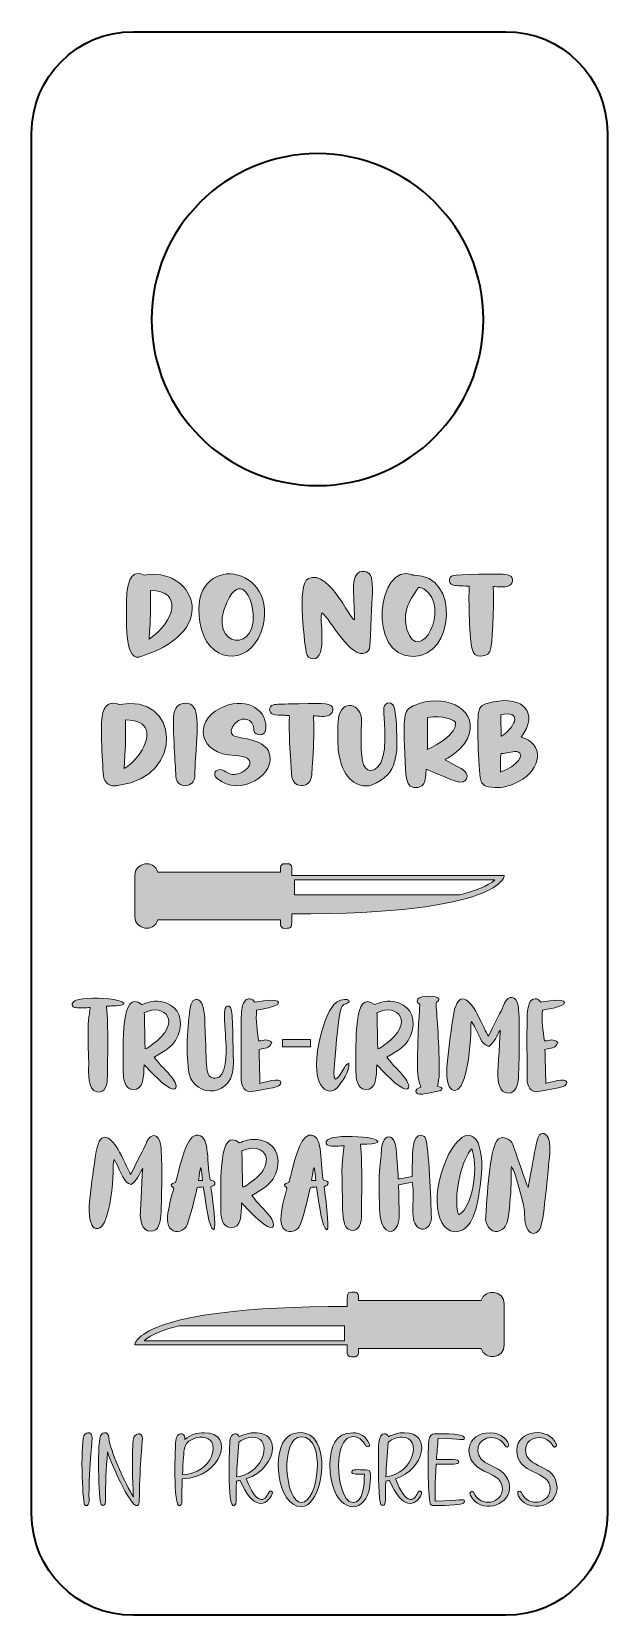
# Model space of a CAD drawing. Header units: inches. Extents: x 36 to 324, y 36 to 828.
import ezdxf

# ---------------------------------------------------------------- set-up
doc = ezdxf.new("R2010")
doc.units = ezdxf.units.IN
doc.header["$MEASUREMENT"] = 0
doc.layers.add('_U+0421_U+043B_U+043E_U+0439 1', color=7, linetype='Continuous')

msp = doc.modelspace()

# ---------------------------------------------------------------- hatches: boundary and pattern name
at = {"layer": '_U+0421_U+043B_U+043E_U+0439 1', "true_color": 0xffffff}
h = msp.add_hatch(color=7, dxfattribs=at)
h.dxf.hatch_style = 2
edge = h.paths.add_edge_path()
edge.add_spline(control_points=[(83.45, 542.81), (83.45, 557.14), (88.14, 558.41), (92.26, 556.13), (115.47, 560.89), (132.65, 529.35), (91.14, 515.62), (82.52, 512.02), (83.45, 530.42), (83.45, 542.81)], knot_values=[0, 0, 0, 0, 1, 1, 1, 2, 2, 2, 3, 3, 3, 3], degree=3, periodic=1)
edge = h.paths.add_edge_path()
edge.add_spline(control_points=[(95.5, 548.53), (95.5, 536.12), (95.55, 536.73), (94.77, 524.13), (107.95, 533.45), (111.65, 548.53), (95.5, 548.53)], knot_values=[0, 0, 0, 0, 1, 1, 1, 2, 2, 2, 2], degree=3, periodic=1)
edge = h.paths.add_edge_path()
edge.add_spline(control_points=[(120.14, 532.76), (114.2, 569.03), (161.8, 561.84), (150.88, 527.85), (144.02, 509.82), (123.24, 512.04), (120.14, 532.76)], knot_values=[0, 0, 0, 0, 1, 1, 1, 2, 2, 2, 2], degree=3, periodic=1)
edge = h.paths.add_edge_path()
edge.add_spline(control_points=[(146.12, 541.26), (145.34, 544.79), (140.44, 556.8), (133.77, 542.9), (122.52, 519.46), (151.92, 515.69), (146.12, 541.26)], knot_values=[0, 0, 0, 0, 1, 1, 1, 2, 2, 2, 2], degree=3, periodic=1)
edge = h.paths.add_edge_path()
edge.add_spline(control_points=[(173.34, 517.33), (173.18, 518.33), (168.2, 552.39), (174.43, 554.49), (185.22, 559.86), (197.53, 529.25), (197.53, 534.36), (197.53, 546.33), (194.66, 558.99), (202.56, 558.04), (208.41, 557.5), (206.31, 548.99), (205.22, 520.8), (205.14, 518.77), (204.26, 517.43), (201.89, 517.05), (194.28, 515.91), (183.28, 537.33), (181.24, 537.33), (179.59, 535.68), (184.33, 514.35), (176.85, 514.35), (175.19, 514.35), (173.58, 515.72), (173.34, 517.33)], knot_values=[0, 0, 0, 0, 1, 1, 1, 2, 2, 2, 3, 3, 3, 4, 4, 4, 5, 5, 5, 6, 6, 6, 7, 7, 7, 8, 8, 8, 8], degree=3, periodic=1)
edge = h.paths.add_edge_path()
edge.add_spline(control_points=[(226.24, 556.46), (226.63, 556.28), (226.89, 556.22), (227.39, 556.22), (250.48, 556.22), (247.43, 515.56), (227.06, 515.56), (202.97, 515.56), (209.47, 562.85), (226.24, 556.46)], knot_values=[0, 0, 0, 0, 1, 1, 1, 2, 2, 2, 3, 3, 3, 3], degree=3, periodic=1)
edge = h.paths.add_edge_path()
edge.add_spline(control_points=[(232.18, 549.29), (231.18, 549.88), (229.49, 550.7), (229.06, 549.53), (227.99, 546.91), (220.58, 539.69), (223.76, 529.06), (229.8, 509.9), (246.47, 540.27), (232.18, 549.29)], knot_values=[0, 0, 0, 0, 1, 1, 1, 2, 2, 2, 3, 3, 3, 3], degree=3, periodic=1)
edge = h.paths.add_edge_path()
edge.add_spline(control_points=[(254.87, 538.4), (254.73, 542.01), (254.76, 549.47), (254.93, 550.47), (254.93, 550.47), (254.96, 550.53), (254.96, 550.53), (254.96, 550.53), (254.93, 550.56), (254.93, 550.56), (254.93, 550.68), (254.64, 550.69), (254.52, 550.69), (250.72, 550.94), (247.56, 550.83), (246.49, 551.32), (244.74, 552.1), (244.04, 555.22), (246.96, 556.1), (248.37, 556.43), (270.67, 557.06), (273.97, 556.43), (275.41, 556.11), (276.25, 555.35), (276.52, 554.16), (276.81, 552.7), (276.09, 551.62), (274.79, 550.92), (273.13, 550.03), (271.08, 550.27), (267.76, 550.47), (267.67, 550.47), (266.92, 550.53), (266.86, 550.47), (266.86, 549.35), (267.3, 546.71), (266.95, 536.66), (266.04, 520.36), (266.83, 515.71), (260.74, 515.71), (255.64, 515.71), (255.57, 519.27), (254.87, 538.4)], knot_values=[0, 0, 0, 0, 1, 1, 1, 2, 2, 2, 3, 3, 3, 4, 4, 4, 5, 5, 5, 6, 6, 6, 7, 7, 7, 8, 8, 8, 9, 9, 9, 10, 10, 10, 11, 11, 11, 12, 12, 12, 13, 13, 13, 14, 14, 14, 14], degree=3, periodic=1)
edge = h.paths.add_edge_path()
edge.add_spline(control_points=[(72.32, 454.23), (71.44, 456.23), (70.5, 479.51), (71.2, 485.58), (71.86, 491.27), (75.85, 493.61), (79.77, 491.43), (110.1, 497.65), (112.69, 455.16), (79.86, 451.17), (78.37, 451.03), (78.94, 450.78), (77.41, 450.78), (74.86, 450.78), (73.1, 452.12), (72.32, 454.23)], knot_values=[0, 0, 0, 0, 1, 1, 1, 2, 2, 2, 3, 3, 3, 4, 4, 4, 5, 5, 5, 5], degree=3, periodic=1)
edge = h.paths.add_edge_path()
edge.add_spline(control_points=[(90.21, 467.23), (96.31, 476.31), (94.63, 483.83), (83.01, 483.83), (83.01, 470.53), (82.98, 470.71), (82.29, 459.43), (84.54, 461.03), (87.1, 462.61), (90.21, 467.23)], knot_values=[0, 0, 0, 0, 1, 1, 1, 2, 2, 2, 3, 3, 3, 3], degree=3, periodic=1)
edge = h.paths.add_edge_path()
edge.add_spline(control_points=[(108.21, 454.44), (108.07, 455.14), (108, 458.85), (108, 459.46), (107.86, 459.53), (106.3, 484.28), (107.27, 487.44), (108.18, 490.56), (110.06, 492.13), (112.9, 492.13), (120.72, 492.13), (118.9, 480.87), (117.87, 462.51), (117.46, 455.22), (117.96, 454.02), (116.27, 452.32), (113.62, 449.78), (109.22, 450.71), (108.21, 454.44)], knot_values=[0, 0, 0, 0, 1, 1, 1, 2, 2, 2, 3, 3, 3, 4, 4, 4, 5, 5, 5, 6, 6, 6, 6], degree=3, periodic=1)
edge = h.paths.add_edge_path()
edge.add_spline(control_points=[(128.85, 454.5), (126.16, 456.87), (128.15, 459.36), (130.97, 458.89), (132.67, 458.65), (134.93, 455.52), (139.2, 456.86), (145.15, 458.6), (149.69, 465.47), (137.66, 466.04), (119.38, 466.5), (116.93, 482.75), (130.18, 489.59), (141.94, 495.65), (153.22, 490.12), (153.22, 479.96), (153.17, 475.03), (147.55, 475.65), (147.18, 478.57), (147.06, 479.57), (147.06, 482.48), (145.03, 483.43), (143.89, 483.96), (142.98, 484.23), (142.29, 484.23), (139.74, 484.23), (137.33, 482.02), (136.52, 480.41), (133.6, 474.57), (139.76, 475.59), (146.32, 473.71), (148.61, 473.05), (153.2, 471.03), (154.45, 468.27), (159.81, 456.4), (139.58, 444.85), (128.85, 454.5)], knot_values=[0, 0, 0, 0, 1, 1, 1, 2, 2, 2, 3, 3, 3, 4, 4, 4, 5, 5, 5, 6, 6, 6, 7, 7, 7, 8, 8, 8, 9, 9, 9, 10, 10, 10, 11, 11, 11, 12, 12, 12, 12], degree=3, periodic=1)
edge = h.paths.add_edge_path()
edge.add_spline(control_points=[(165.47, 465.91), (164.69, 475.72), (164.82, 484.6), (165.01, 485.77), (165.01, 485.77), (165.04, 485.83), (165.04, 485.83), (165.04, 485.83), (165.01, 485.86), (165.01, 485.86), (165.01, 486.04), (163.08, 486.1), (162.89, 486.11), (160.99, 486.19), (157.58, 486.17), (156.58, 486.62), (154.75, 487.45), (154.19, 490.55), (157.05, 491.4), (157.82, 491.59), (162.01, 491.76), (169.62, 491.92), (183.36, 492.19), (185.99, 492.27), (186.6, 489.47), (186.9, 488.01), (186.18, 486.93), (184.88, 486.23), (182.76, 485.09), (179.46, 485.8), (177.16, 485.8), (177.04, 485.8), (176.96, 485.79), (176.94, 485.77), (176.94, 484.49), (177.8, 478.09), (176.1, 456.53), (175.96, 454.78), (175.8, 453.65), (174.52, 452.4), (173, 450.91), (171.83, 451.02), (170.83, 451.02), (165.11, 451.02), (166.05, 457.21), (165.47, 465.91)], knot_values=[0, 0, 0, 0, 1, 1, 1, 2, 2, 2, 3, 3, 3, 4, 4, 4, 5, 5, 5, 6, 6, 6, 7, 7, 7, 8, 8, 8, 9, 9, 9, 10, 10, 10, 11, 11, 11, 12, 12, 12, 13, 13, 13, 14, 14, 14, 15, 15, 15, 15], degree=3, periodic=1)
edge = h.paths.add_edge_path()
edge.add_spline(control_points=[(189.41, 468.52), (189.01, 472.19), (189.03, 480.69), (189.53, 484.68), (190.91, 494.55), (201.17, 492.19), (201.02, 483.05), (200.76, 467.39), (200.41, 460.89), (204.25, 458.86), (206.28, 457.76), (212.93, 458.97), (212.67, 474.36), (212.67, 486.68), (211.18, 490.12), (213.03, 491.58), (214.2, 492.51), (215.33, 492.5), (216.42, 491.65), (217.42, 490.85), (217.53, 489.77), (218.06, 486.29), (218.61, 482.04), (218.43, 482.48), (218.51, 479.99), (218.82, 470.55), (220.38, 458.12), (208.49, 452.29), (205.69, 450.94), (205, 450.89), (203.93, 450.81), (198.09, 450.36), (191.13, 454.93), (189.41, 468.52)], knot_values=[0, 0, 0, 0, 1, 1, 1, 2, 2, 2, 3, 3, 3, 4, 4, 4, 5, 5, 5, 6, 6, 6, 7, 7, 7, 8, 8, 8, 9, 9, 9, 10, 10, 10, 11, 11, 11, 11], degree=3, periodic=1)
edge = h.paths.add_edge_path()
edge.add_spline(control_points=[(222.73, 466.85), (221.72, 488.3), (222.36, 488.72), (227.84, 491.22), (240.84, 497.07), (259.09, 490.46), (254.85, 476.6), (253.9, 473.48), (252.11, 471.15), (249.79, 468.99), (243.26, 462.86), (240.81, 464.89), (244.96, 462.67), (251.91, 458.97), (253.82, 457.93), (253.82, 455.68), (253.82, 453.78), (252.31, 452.62), (250.55, 452.62), (248.21, 452.62), (238.77, 456.99), (235.36, 458.36), (234.18, 458.83), (233.54, 459.07), (233.44, 459.07), (233.42, 459.05), (233.4, 458.91), (233.37, 458.65), (232.94, 454.98), (233.15, 452.84), (231.78, 451.47), (230.92, 450.52), (230.14, 450.14), (229.26, 449.99), (222.47, 448.8), (223.19, 456.26), (222.73, 466.85)], knot_values=[0, 0, 0, 0, 1, 1, 1, 2, 2, 2, 3, 3, 3, 4, 4, 4, 5, 5, 5, 6, 6, 6, 7, 7, 7, 8, 8, 8, 9, 9, 9, 10, 10, 10, 11, 11, 11, 12, 12, 12, 12], degree=3, periodic=1)
edge = h.paths.add_edge_path()
edge.add_spline(control_points=[(248.08, 482.55), (247.99, 483.6), (241.28, 486.45), (234.11, 485.02), (234.11, 471.25), (234.05, 471.59), (233.9, 468.97), (239.23, 471.41), (248.6, 476.69), (248.08, 482.55)], knot_values=[0, 0, 0, 0, 1, 1, 1, 2, 2, 2, 3, 3, 3, 3], degree=3, periodic=1)
edge = h.paths.add_edge_path()
edge.add_spline(control_points=[(263.22, 450.62), (262.26, 451.08), (261.26, 452.13), (260.83, 453.05), (259.84, 455.19), (258.5, 482.76), (259.64, 488.04), (260.63, 491.85), (263.32, 491.98), (266.97, 492.77), (281.81, 496.02), (290.16, 487.27), (280.81, 475.21), (292.54, 472.28), (291.38, 458.99), (279.57, 452.99), (275.97, 451.1), (273.05, 449.96), (268.91, 449.96), (267.91, 449.96), (264.23, 450.08), (263.22, 450.62)], knot_values=[0, 0, 0, 0, 1, 1, 1, 2, 2, 2, 3, 3, 3, 4, 4, 4, 5, 5, 5, 6, 6, 6, 7, 7, 7, 7], degree=3, periodic=1)
edge = h.paths.add_edge_path()
edge.add_spline(control_points=[(279.27, 467.85), (277.49, 468.21), (273.9, 467.44), (271.91, 467.08), (270.42, 466.81), (270.58, 468.27), (270.58, 457.65), (279.27, 460.81), (282.91, 466.66), (279.27, 467.85)], knot_values=[0, 0, 0, 0, 1, 1, 1, 2, 2, 2, 3, 3, 3, 3], degree=3, periodic=1)
edge = h.paths.add_edge_path()
edge.add_spline(control_points=[(270.67, 486.41), (270.67, 485.51), (270.74, 481.42), (270.94, 475.66), (270.96, 475.66), (271.08, 475.74), (271.3, 475.89), (278.89, 481.06), (280.88, 488.77), (270.67, 486.41)], knot_values=[0, 0, 0, 0, 1, 1, 1, 2, 2, 2, 3, 3, 3, 3], degree=3, periodic=1)
edge = h.paths.add_edge_path()
edge.add_spline(control_points=[(62.44, 91.46), (61.39, 92.94), (60.16, 124.17), (62.58, 126.51), (63.56, 127.46), (64.8, 127.66), (65.72, 126.66), (67.3, 124.84), (64.68, 116.56), (64.68, 95.95), (64.68, 93.71), (64.88, 92.25), (64.28, 91.42), (63.75, 90.7), (63.02, 90.63), (62.44, 91.46)], knot_values=[0, 0, 0, 0, 1, 1, 1, 2, 2, 2, 3, 3, 3, 4, 4, 4, 5, 5, 5, 5], degree=3, periodic=1)
edge = h.paths.add_edge_path()
edge.add_spline(control_points=[(73.94, 117.69), (73.25, 108.67), (72.95, 102.42), (72.95, 93.04), (72.95, 90.99), (71.6, 90.22), (70.73, 91.46), (69.68, 92.95), (68.46, 124.15), (70.86, 126.51), (71.8, 127.44), (73.1, 127.67), (73.96, 126.7), (74.78, 125.79), (74.45, 124.71), (74.78, 123.34), (76.61, 115.39), (82.54, 102.32), (86.94, 95.27), (86.52, 101.8), (86.09, 115.39), (86.76, 123.52), (87.12, 127.5), (91.4, 128.04), (91.4, 124.31), (91.4, 124.31), (89.85, 107.12), (89.85, 93.31), (89.85, 92.54), (89.74, 91.93), (89.51, 91.49), (86.91, 86.48), (76.22, 111.06), (73.94, 117.69)], knot_values=[0, 0, 0, 0, 1, 1, 1, 2, 2, 2, 3, 3, 3, 4, 4, 4, 5, 5, 5, 6, 6, 6, 7, 7, 7, 8, 8, 8, 9, 9, 9, 10, 10, 10, 11, 11, 11, 11], degree=3, periodic=1)
edge = h.paths.add_edge_path()
edge.add_spline(control_points=[(108.11, 123.52), (108.36, 127.65), (112.67, 127.74), (112.67, 124.66), (112.67, 124.66), (112.67, 123.95), (112.67, 123.95), (115.17, 126.35), (119.02, 127.32), (122.33, 127.32), (138.16, 127.32), (131.13, 104.91), (111.33, 104.26), (111.21, 101.22), (111.15, 97.47), (111.15, 93.01), (111.15, 92.32), (111.02, 91.79), (110.75, 91.42), (106.69, 85.85), (107.66, 116.91), (108.11, 123.52)], knot_values=[0, 0, 0, 0, 1, 1, 1, 2, 2, 2, 3, 3, 3, 4, 4, 4, 5, 5, 5, 6, 6, 6, 7, 7, 7, 7], degree=3, periodic=1)
edge = h.paths.add_edge_path()
edge.add_spline(control_points=[(111.43, 106.27), (118.81, 106.58), (124.11, 110.89), (125.9, 115.45), (130.91, 128.21), (114, 126.95), (112.44, 119.57), (112.11, 117.91), (111.77, 113.48), (111.43, 106.27)], knot_values=[0, 0, 0, 0, 1, 1, 1, 2, 2, 2, 3, 3, 3, 3], degree=3, periodic=1)
edge = h.paths.add_edge_path()
edge.add_spline(control_points=[(135.21, 123.52), (135.5, 127.34), (139.24, 127.76), (139.77, 125.19), (144.78, 128.4), (156.5, 129.02), (156.5, 119.74), (156.5, 114.07), (151.5, 106.9), (143.32, 104.19), (148.58, 90.96), (152.63, 92.66), (154.6, 97.5), (155.14, 98.77), (156.92, 98), (156.4, 96.81), (153.56, 90.1), (146.48, 88.82), (140.38, 103.45), (139.76, 103.33), (139.11, 103.24), (138.46, 103.17), (138.07, 93.12), (138.6, 92.42), (137.87, 91.42), (133.83, 85.86), (134.77, 116.82), (135.21, 123.52)], knot_values=[0, 0, 0, 0, 1, 1, 1, 2, 2, 2, 3, 3, 3, 4, 4, 4, 5, 5, 5, 6, 6, 6, 7, 7, 7, 8, 8, 8, 9, 9, 9, 9], degree=3, periodic=1)
edge = h.paths.add_edge_path()
edge.add_spline(control_points=[(138.53, 105.2), (150.56, 106.72), (155.39, 119.76), (150.24, 124), (147.71, 126.1), (142.41, 124.97), (139.67, 122.56), (139.13, 116.04), (138.75, 110.25), (138.53, 105.2)], knot_values=[0, 0, 0, 0, 1, 1, 1, 2, 2, 2, 3, 3, 3, 3], degree=3, periodic=1)
edge = h.paths.add_edge_path()
edge.add_spline(control_points=[(170.92, 90.35), (158.68, 90.35), (155.63, 119.01), (164.26, 125.43), (167.14, 127.58), (174.9, 129.41), (178.73, 122.43), (184.44, 111.91), (179.49, 90.35), (170.92, 90.35)], knot_values=[0, 0, 0, 0, 1, 1, 1, 2, 2, 2, 3, 3, 3, 3], degree=3, periodic=1)
edge = h.paths.add_edge_path()
edge.add_spline(control_points=[(170.92, 92.35), (179.48, 92.35), (183.59, 125.32), (170.92, 125.32), (159.98, 125.32), (162.69, 92.35), (170.92, 92.35)], knot_values=[0, 0, 0, 0, 1, 1, 1, 2, 2, 2, 2], degree=3, periodic=1)
edge = h.paths.add_edge_path()
edge.add_spline(control_points=[(185.25, 111.05), (185.25, 120.17), (187.65, 127.32), (196.76, 127.32), (200.34, 127.32), (203.03, 125.51), (204.84, 121.9), (205.71, 120.05), (203.61, 119.84), (202.66, 121.52), (199.47, 127.43), (189.53, 128.44), (189.53, 110.6), (189.53, 104.91), (191.34, 92.36), (196.76, 92.36), (201.98, 92.36), (202.43, 101.41), (202.43, 106.62), (199.43, 106.62), (196.1, 106.26), (196.1, 107.71), (196.1, 109.27), (199.67, 108.8), (202.97, 108.75), (204.98, 108.72), (205.55, 108.13), (205.55, 106.32), (205.55, 101.01), (204.74, 97.03), (203.12, 94.36), (197.85, 85.7), (185.25, 90.84), (185.25, 111.05)], knot_values=[0, 0, 0, 0, 1, 1, 1, 2, 2, 2, 3, 3, 3, 4, 4, 4, 5, 5, 5, 6, 6, 6, 7, 7, 7, 8, 8, 8, 9, 9, 9, 10, 10, 10, 11, 11, 11, 11], degree=3, periodic=1)
edge = h.paths.add_edge_path()
edge.add_spline(control_points=[(211.62, 90.86), (211.3, 90.86), (211, 91.06), (210.71, 91.45), (209.61, 92.98), (209.45, 108.45), (209.45, 110.32), (209.45, 121.26), (209.19, 126.81), (212.59, 126.81), (213.45, 126.81), (214.21, 126.27), (214.44, 125.19), (216.74, 126.67), (219.82, 127.32), (222.47, 127.32), (236.54, 127.32), (232.44, 108.97), (217.99, 104.19), (223.24, 90.96), (227.3, 92.66), (229.27, 97.5), (229.8, 98.77), (231.59, 97.99), (231.06, 96.81), (228.17, 89.98), (221.12, 88.88), (215.05, 103.45), (214.42, 103.33), (213.78, 103.24), (213.12, 103.17), (212.77, 94.07), (213.49, 90.86), (211.62, 90.86)], knot_values=[0, 0, 0, 0, 1, 1, 1, 2, 2, 2, 3, 3, 3, 4, 4, 4, 5, 5, 5, 6, 6, 6, 7, 7, 7, 8, 8, 8, 9, 9, 9, 10, 10, 10, 11, 11, 11, 11], degree=3, periodic=1)
edge = h.paths.add_edge_path()
edge.add_spline(control_points=[(213.2, 105.2), (227.61, 107.02), (231.29, 125.09), (221.38, 125.09), (219, 125.09), (216.33, 124.31), (214.34, 122.56), (213.8, 116.04), (213.42, 110.25), (213.2, 105.2)], knot_values=[0, 0, 0, 0, 1, 1, 1, 2, 2, 2, 3, 3, 3, 3], degree=3, periodic=1)
edge = h.paths.add_edge_path()
edge.add_spline(control_points=[(236.48, 90.86), (236.16, 90.86), (235.85, 91.06), (235.57, 91.45), (234.38, 93.09), (234.04, 115.44), (234.71, 123.52), (234.91, 125.77), (236.24, 126.81), (237.44, 126.81), (249.21, 126.81), (252.52, 126.16), (252.52, 124.61), (252.52, 123.17), (250.75, 124.34), (239.37, 124.53), (239.02, 120.7), (238.73, 117.14), (238.51, 113.87), (246.15, 113.87), (249.66, 114.33), (249.66, 112.75), (249.66, 111.31), (247.03, 111.66), (238.36, 111.66), (237.75, 101.81), (237.8, 96.88), (237.8, 93.09), (250.8, 93.23), (252.52, 94.63), (252.52, 93.06), (252.52, 92.74), (252.35, 92.44), (252.02, 92.15), (250.97, 91.29), (245.79, 90.86), (236.48, 90.86)], knot_values=[0, 0, 0, 0, 1, 1, 1, 2, 2, 2, 3, 3, 3, 4, 4, 4, 5, 5, 5, 6, 6, 6, 7, 7, 7, 8, 8, 8, 9, 9, 9, 10, 10, 10, 11, 11, 11, 12, 12, 12, 12], degree=3, periodic=1)
edge = h.paths.add_edge_path()
edge.add_spline(control_points=[(259.06, 92.04), (256.8, 93.34), (255.24, 96.02), (255.24, 97.02), (255.24, 97.95), (256.61, 98.49), (257.04, 97.52), (260.73, 89.29), (271.54, 92.15), (271.54, 99.2), (271.48, 104.91), (266.17, 106), (260.69, 109.08), (251.23, 114.4), (253.36, 127.32), (265.31, 127.32), (271.57, 127.32), (274.68, 122.71), (274.68, 121.04), (274.68, 120.19), (273.38, 119.69), (272.88, 120.73), (271.63, 123.35), (268.82, 124.89), (265.99, 124.89), (258.55, 124.89), (256.65, 116.35), (262.86, 112.5), (267.15, 109.84), (272.13, 108.77), (274.21, 104), (278.39, 94.45), (267.16, 87.35), (259.06, 92.04)], knot_values=[0, 0, 0, 0, 1, 1, 1, 2, 2, 2, 3, 3, 3, 4, 4, 4, 5, 5, 5, 6, 6, 6, 7, 7, 7, 8, 8, 8, 9, 9, 9, 10, 10, 10, 11, 11, 11, 11], degree=3, periodic=1)
edge = h.paths.add_edge_path()
edge.add_spline(control_points=[(280.17, 98.03), (280.51, 98.03), (280.75, 97.86), (280.9, 97.52), (284.59, 89.29), (295.4, 92.15), (295.4, 99.2), (295.29, 109), (278.7, 105.89), (278.7, 118.5), (278.7, 129.04), (295.22, 130.42), (298.49, 121.39), (298.61, 121.04), (298.55, 120.64), (298.23, 120.39), (296.61, 119.16), (297.18, 121.83), (293.93, 123.76), (289.39, 126.45), (283.03, 124.21), (283.03, 118.76), (283.03, 108.92), (298.82, 112.22), (298.82, 99.83), (298.82, 95.88), (296.6, 93.09), (293.43, 91.66), (283.09, 86.98), (276.49, 98.03), (280.17, 98.03)], knot_values=[0, 0, 0, 0, 1, 1, 1, 2, 2, 2, 3, 3, 3, 4, 4, 4, 5, 5, 5, 6, 6, 6, 7, 7, 7, 8, 8, 8, 9, 9, 9, 10, 10, 10, 10], degree=3, periodic=1)
edge = h.paths.add_edge_path()
edge.add_spline(control_points=[(73.91, 305.38), (73.85, 302.15), (73.17, 296.78), (68.59, 297.74), (63.89, 298.7), (64.57, 307.64), (64.52, 311.31), (63.75, 339.2), (64.66, 332.24), (65.25, 339.93), (63.84, 339.93), (58.35, 339.59), (57.39, 340.04), (55.47, 340.83), (56.2, 342.87), (58.24, 343.66), (61.41, 344.89), (71.01, 344.81), (77.07, 344.06), (85.73, 342.18), (81.68, 340.78), (76.39, 340.78), (75.49, 340.72), (74.58, 340.72), (73.51, 340.72), (74.36, 329.18), (74.02, 317.03), (73.91, 305.38)], knot_values=[0, 0, 0, 0, 1, 1, 1, 2, 2, 2, 3, 3, 3, 4, 4, 4, 5, 5, 5, 6, 6, 6, 7, 7, 7, 8, 8, 8, 9, 9, 9, 9], degree=3, periodic=1)
edge = h.paths.add_edge_path()
edge.add_spline(control_points=[(100.66, 343.04), (108.02, 341.57), (111.69, 336.08), (110.11, 328.73), (107.97, 320.12), (102.48, 318.54), (97.32, 315.1), (100.15, 311.2), (103.6, 308.32), (106.43, 304.64), (107.28, 303.51), (109.83, 299.21), (106.77, 299.1), (103.21, 299.33), (95.06, 308.6), (92.23, 311.37), (91.98, 305.54), (92.32, 298.61), (86.52, 299.04), (82.61, 299.38), (81.83, 303.93), (81.83, 307.81), (81.83, 321.61), (80.42, 349.94), (91.1, 341.4), (92.68, 342), (96.05, 343.74), (100.66, 343.04)], knot_values=[0, 0, 0, 0, 1, 1, 1, 2, 2, 2, 3, 3, 3, 4, 4, 4, 5, 5, 5, 6, 6, 6, 7, 7, 7, 8, 8, 8, 9, 9, 9, 9], degree=3, periodic=1)
edge = h.paths.add_edge_path()
edge.add_spline(control_points=[(92.35, 337.38), (92.4, 335.74), (92.74, 319.34), (92.74, 319.29), (94.21, 319.68), (95.01, 320.53), (96.31, 321.44), (111.89, 332.36), (102.57, 342.59), (92.35, 337.38)], knot_values=[0, 0, 0, 0, 1, 1, 1, 2, 2, 2, 3, 3, 3, 3], degree=3, periodic=1)
edge = h.paths.add_edge_path()
edge.add_spline(control_points=[(114.82, 306.85), (112.95, 315.67), (113.91, 331.56), (115.44, 340.55), (115.78, 342.42), (117.14, 344.85), (119.46, 343.77), (122.68, 342.3), (122.51, 334.55), (122.68, 331.56), (123.75, 309.45), (122.45, 304.73), (127.77, 304.64), (133.81, 304.64), (133.45, 317.18), (133.15, 323.25), (132.98, 326.19), (132.07, 336.53), (132.58, 338.68), (132.86, 339.64), (133.54, 341.28), (134.84, 340.61), (136.63, 339.69), (136.37, 334.35), (136.99, 312.78), (137.65, 294.34), (117.53, 294.72), (114.82, 306.85)], knot_values=[0, 0, 0, 0, 1, 1, 1, 2, 2, 2, 3, 3, 3, 4, 4, 4, 5, 5, 5, 6, 6, 6, 7, 7, 7, 8, 8, 8, 9, 9, 9, 9], degree=3, periodic=1)
edge = h.paths.add_edge_path()
edge.add_spline(control_points=[(160.69, 302.55), (160.83, 299.66), (154.38, 299.69), (146.38, 297.91), (142.67, 297.19), (140.83, 300.89), (140.83, 303.85), (140.65, 337.69), (140.59, 339.39), (142.25, 342.7), (143.49, 344.79), (145.93, 344.9), (147.06, 343.26), (147.23, 343.04), (147.45, 342.81), (147.62, 342.64), (149.21, 342.81), (159.44, 344.9), (159.5, 342.47), (159.57, 340.39), (149.99, 338.85), (148.53, 338.68), (148.07, 333.48), (148.75, 328.39), (149.54, 323.3), (152.66, 323.41), (153.67, 324.66), (156.16, 322.4), (154.58, 319.12), (153, 319.96), (149.77, 318.95), (149.94, 313.4), (150.05, 307.81), (150.17, 302.04), (151.87, 302.32), (160.58, 305.21), (160.69, 302.55)], knot_values=[0, 0, 0, 0, 1, 1, 1, 2, 2, 2, 3, 3, 3, 4, 4, 4, 5, 5, 5, 6, 6, 6, 7, 7, 7, 8, 8, 8, 9, 9, 9, 10, 10, 10, 11, 11, 11, 12, 12, 12, 12], degree=3, periodic=1)
h.paths.add_polyline_path([(175.54, 324.04), (175.54, 320.36), (161.57, 320.36), (161.57, 324.04)])
edge = h.paths.add_edge_path()
edge.add_spline(control_points=[(192.51, 344.06), (194.26, 344.11), (196.19, 342.98), (193.87, 342.08), (190.53, 340.8), (190.02, 343.32), (187.19, 307.53), (187.19, 298.82), (191.89, 309.62), (193.07, 310.92), (193.58, 311.43), (194.09, 311.77), (194.72, 312.11), (195.28, 308.15), (191.15, 302.49), (188.61, 299.61), (182.5, 294.29), (172.77, 303.69), (182.72, 332.86), (184.25, 337.27), (186.91, 343.83), (192.51, 344.06)], knot_values=[0, 0, 0, 0, 1, 1, 1, 2, 2, 2, 3, 3, 3, 4, 4, 4, 5, 5, 5, 6, 6, 6, 7, 7, 7, 7], degree=3, periodic=1)
edge = h.paths.add_edge_path()
edge.add_spline(control_points=[(217.06, 343.04), (224.41, 341.57), (228.09, 336.08), (226.5, 328.73), (224.37, 320.12), (218.87, 318.54), (213.72, 315.1), (216.55, 311.2), (220, 308.32), (222.82, 304.64), (223.67, 303.51), (226.22, 299.21), (223.16, 299.1), (219.6, 299.33), (211.46, 308.6), (208.63, 311.37), (208.37, 305.54), (208.72, 298.61), (202.91, 299.04), (199.01, 299.38), (198.22, 303.93), (198.22, 307.81), (198.22, 322.85), (197.08, 349.73), (207.49, 341.4), (209.07, 342), (212.45, 343.74), (217.06, 343.04)], knot_values=[0, 0, 0, 0, 1, 1, 1, 2, 2, 2, 3, 3, 3, 4, 4, 4, 5, 5, 5, 6, 6, 6, 7, 7, 7, 8, 8, 8, 9, 9, 9, 9], degree=3, periodic=1)
edge = h.paths.add_edge_path()
edge.add_spline(control_points=[(208.74, 337.38), (208.8, 335.74), (209.14, 319.34), (209.14, 319.29), (210.61, 319.68), (211.4, 320.53), (212.7, 321.44), (228.28, 332.36), (218.97, 342.59), (208.74, 337.38)], knot_values=[0, 0, 0, 0, 1, 1, 1, 2, 2, 2, 3, 3, 3, 3], degree=3, periodic=1)
edge = h.paths.add_edge_path()
edge.add_spline(control_points=[(230.23, 341.34), (230.12, 341.74), (227.86, 342.64), (229.21, 344.28), (230.58, 345.91), (239.02, 346.24), (239.74, 344.11), (239.74, 342.36), (238.25, 343.56), (238.38, 341.62), (238.67, 335.05), (240.04, 321.59), (239.91, 306.68), (239.85, 304.47), (239.34, 302.72), (239.06, 300.57), (239.85, 300.23), (242.28, 300.01), (241.09, 298.82), (240.53, 298.25), (230.63, 296.05), (229.21, 296.78), (227.57, 297.63), (228.08, 299.16), (229.84, 299.78), (231.31, 300.29), (230.74, 300.01), (230.06, 302.04), (228.65, 306.23), (229.05, 310.3), (229.1, 314.65), (229.41, 334.72), (230.23, 341.34), (230.23, 341.34)], knot_values=[0, 0, 0, 0, 1, 1, 1, 2, 2, 2, 3, 3, 3, 4, 4, 4, 5, 5, 5, 6, 6, 6, 7, 7, 7, 8, 8, 8, 9, 9, 9, 10, 10, 10, 11, 11, 11, 11], degree=3, periodic=1)
edge = h.paths.add_edge_path()
edge.add_spline(control_points=[(264.72, 320.53), (260.45, 321.66), (260.55, 325.7), (256.12, 333.03), (255.44, 331.9), (255.73, 328.39), (255.67, 326.81), (255.33, 319.29), (254.31, 308.6), (251.26, 301.7), (249.19, 296.92), (242.13, 295.38), (243.96, 313.35), (244.92, 321.27), (245.83, 329.18), (247.18, 337.04), (249.28, 348.86), (254.99, 344.23), (258.89, 336.76), (261.89, 330.97), (263.16, 327.58), (264.49, 325.68), (270.56, 338.16), (270.75, 337.62), (272.58, 342.08), (274.51, 346.54), (278.41, 345.87), (279.37, 340.95), (280.2, 337.06), (280.07, 315.6), (279.48, 304.87), (279.31, 301.76), (278.46, 297.18), (274.45, 297.18), (269.75, 297.18), (269.08, 303.4), (269.24, 306.85), (269.28, 307.62), (270.35, 327.91), (270.43, 328.67), (268.68, 325.79), (267.55, 322.57), (264.72, 320.53)], knot_values=[0, 0, 0, 0, 1, 1, 1, 2, 2, 2, 3, 3, 3, 4, 4, 4, 5, 5, 5, 6, 6, 6, 7, 7, 7, 8, 8, 8, 9, 9, 9, 10, 10, 10, 11, 11, 11, 12, 12, 12, 13, 13, 13, 14, 14, 14, 14], degree=3, periodic=1)
edge = h.paths.add_edge_path()
edge.add_spline(control_points=[(303.73, 302.55), (303.87, 299.66), (297.42, 299.69), (289.42, 297.91), (285.71, 297.19), (283.87, 300.89), (283.87, 303.85), (283.68, 339.81), (283.84, 336.75), (284.5, 340.55), (285.1, 344.49), (288.61, 345.41), (290.1, 343.26), (290.27, 343.04), (290.49, 342.81), (290.66, 342.64), (292.25, 342.81), (302.48, 344.9), (302.54, 342.47), (302.61, 340.36), (293.37, 338.89), (291.57, 338.68), (291.11, 333.48), (291.79, 328.39), (292.58, 323.3), (295.7, 323.41), (296.71, 324.66), (299.2, 322.4), (297.62, 319.12), (296.04, 319.96), (292.81, 318.95), (292.98, 313.4), (293.09, 307.81), (293.21, 302.04), (294.9, 302.32), (303.61, 305.21), (303.73, 302.55)], knot_values=[0, 0, 0, 0, 1, 1, 1, 2, 2, 2, 3, 3, 3, 4, 4, 4, 5, 5, 5, 6, 6, 6, 7, 7, 7, 8, 8, 8, 9, 9, 9, 10, 10, 10, 11, 11, 11, 12, 12, 12, 12], degree=3, periodic=1)
edge = h.paths.add_edge_path()
edge.add_spline(control_points=[(85.84, 251.4), (81.57, 252.53), (81.67, 256.57), (77.24, 263.89), (76.57, 262.76), (76.85, 259.26), (76.79, 257.67), (76.45, 250.15), (75.43, 239.46), (72.38, 232.56), (70.31, 227.79), (63.25, 226.24), (65.08, 244.21), (66.04, 252.13), (66.95, 260.05), (68.31, 267.91), (70.4, 279.73), (76.11, 275.09), (80.02, 267.62), (83.01, 261.83), (84.28, 258.45), (85.62, 256.54), (91.68, 269.02), (91.87, 268.49), (93.7, 272.94), (95.63, 277.41), (99.53, 276.73), (100.49, 271.81), (101.33, 267.87), (101.19, 246.29), (100.61, 235.73), (100.44, 232.62), (99.59, 228.04), (95.57, 228.04), (90.88, 228.04), (90.2, 234.26), (90.37, 237.71), (90.41, 238.48), (91.47, 258.77), (91.56, 259.54), (89.8, 256.65), (88.67, 253.43), (85.84, 251.4)], knot_values=[0, 0, 0, 0, 1, 1, 1, 2, 2, 2, 3, 3, 3, 4, 4, 4, 5, 5, 5, 6, 6, 6, 7, 7, 7, 8, 8, 8, 9, 9, 9, 10, 10, 10, 11, 11, 11, 12, 12, 12, 13, 13, 13, 14, 14, 14, 14], degree=3, periodic=1)
edge = h.paths.add_edge_path()
edge.add_spline(control_points=[(118.08, 276.05), (125.3, 277.1), (123.36, 264.37), (125.26, 253.77), (126.06, 253.32), (127.7, 253.2), (127.7, 252.41), (127.7, 251.11), (127.13, 251), (125.66, 250.32), (125.92, 248.58), (128.77, 228.51), (127.07, 228.83), (124.61, 229.41), (123.29, 241.68), (121.87, 250.21), (120.91, 250.21), (120, 250.15), (118.82, 250.04), (118.15, 247.22), (114.86, 232.68), (113.22, 230.3), (111.12, 227.36), (107.16, 226.97), (105.01, 229.85), (102.98, 232.51), (104.39, 238.22), (105.01, 241.39), (106.99, 251.28), (108.02, 248.83), (106.03, 250.6), (104.73, 251.68), (107.95, 252.36), (108.01, 252.41), (108.01, 252.47), (108.92, 255.69), (109.03, 255.98), (110.05, 260.22), (113.27, 275.32), (118.08, 276.05)], knot_values=[0, 0, 0, 0, 1, 1, 1, 2, 2, 2, 3, 3, 3, 4, 4, 4, 5, 5, 5, 6, 6, 6, 7, 7, 7, 8, 8, 8, 9, 9, 9, 10, 10, 10, 11, 11, 11, 12, 12, 12, 13, 13, 13, 13], degree=3, periodic=1)
edge = h.paths.add_edge_path()
edge.add_spline(control_points=[(121.47, 253.49), (120.48, 265.01), (120.45, 258.54), (119.44, 253.49), (120.17, 253.49), (120.79, 253.49), (121.47, 253.49)], knot_values=[0, 0, 0, 0, 1, 1, 1, 2, 2, 2, 2], degree=3, periodic=1)
edge = h.paths.add_edge_path()
edge.add_spline(control_points=[(142.08, 273.11), (151.4, 276.44), (161.31, 270.61), (158.93, 259.59), (156.8, 250.99), (151.3, 249.4), (146.15, 245.97), (148.98, 242.07), (152.43, 239.18), (155.26, 235.51), (156.11, 234.37), (158.65, 230.08), (155.6, 229.96), (152.03, 230.19), (143.89, 239.46), (141.06, 242.23), (140.81, 236.41), (141.15, 229.47), (135.35, 229.91), (131.44, 230.24), (130.65, 234.79), (130.65, 238.67), (130.65, 254.08), (129.57, 280.54), (139.93, 272.26), (140.66, 272.54), (141.34, 272.88), (142.08, 273.11)], knot_values=[0, 0, 0, 0, 1, 1, 1, 2, 2, 2, 3, 3, 3, 4, 4, 4, 5, 5, 5, 6, 6, 6, 7, 7, 7, 8, 8, 8, 9, 9, 9, 9], degree=3, periodic=1)
edge = h.paths.add_edge_path()
edge.add_spline(control_points=[(153.16, 261.91), (154.97, 268.61), (147.64, 271.54), (141.17, 268.25), (141.23, 266.61), (141.57, 250.21), (141.57, 250.15), (143.04, 250.55), (143.83, 251.39), (145.13, 252.3), (148.11, 254.39), (152.11, 257.17), (153.16, 261.91)], knot_values=[0, 0, 0, 0, 1, 1, 1, 2, 2, 2, 3, 3, 3, 4, 4, 4, 4], degree=3, periodic=1)
edge = h.paths.add_edge_path()
edge.add_spline(control_points=[(174.71, 276.05), (181.93, 277.1), (179.99, 264.37), (181.89, 253.77), (182.68, 253.32), (184.32, 253.2), (184.32, 252.41), (184.32, 251.11), (183.76, 251), (182.29, 250.32), (182.55, 248.58), (185.4, 228.51), (183.7, 228.83), (181.24, 229.41), (179.92, 241.68), (178.5, 250.21), (177.54, 250.21), (176.63, 250.15), (175.44, 250.04), (174.78, 247.23), (171.49, 232.68), (169.84, 230.3), (167.75, 227.36), (163.79, 226.97), (161.64, 229.85), (159, 233.3), (162.28, 244.45), (163.57, 248.79), (163.9, 249.98), (163.73, 249.64), (162.66, 250.6), (161.36, 251.68), (164.58, 252.36), (164.64, 252.41), (164.64, 252.47), (165.55, 255.69), (165.66, 255.98), (166.68, 260.22), (169.9, 275.32), (174.71, 276.05)], knot_values=[0, 0, 0, 0, 1, 1, 1, 2, 2, 2, 3, 3, 3, 4, 4, 4, 5, 5, 5, 6, 6, 6, 7, 7, 7, 8, 8, 8, 9, 9, 9, 10, 10, 10, 11, 11, 11, 12, 12, 12, 13, 13, 13, 13], degree=3, periodic=1)
edge = h.paths.add_edge_path()
edge.add_spline(control_points=[(178.1, 253.49), (177.11, 265.01), (177.08, 258.54), (176.07, 253.49), (176.8, 253.49), (177.42, 253.49), (178.1, 253.49)], knot_values=[0, 0, 0, 0, 1, 1, 1, 2, 2, 2, 2], degree=3, periodic=1)
edge = h.paths.add_edge_path()
edge.add_spline(control_points=[(200.99, 236.24), (200.93, 233.02), (200.25, 227.65), (195.67, 228.61), (190.8, 229.6), (191.73, 237.38), (191.26, 254.51), (191.02, 264.98), (192.07, 267.46), (192.33, 270.79), (190.92, 270.79), (185.43, 270.45), (184.47, 270.9), (182.55, 271.7), (183.28, 273.73), (185.32, 274.52), (188.49, 275.75), (198.1, 275.67), (204.15, 274.92), (212.83, 273.04), (209.5, 271.58), (200.59, 271.58), (201.44, 260.05), (201.1, 247.89), (200.99, 236.24)], knot_values=[0, 0, 0, 0, 1, 1, 1, 2, 2, 2, 3, 3, 3, 4, 4, 4, 5, 5, 5, 6, 6, 6, 7, 7, 7, 8, 8, 8, 8], degree=3, periodic=1)
edge = h.paths.add_edge_path()
edge.add_spline(control_points=[(218.07, 229.45), (215.68, 226.03), (210.35, 227.87), (210.04, 239.35), (209.76, 247.78), (209.59, 256.2), (210.66, 264.57), (211.09, 268.29), (210.7, 271.01), (212.47, 273.9), (213.71, 275.96), (217.43, 276.83), (218.3, 269.26), (218.8, 264.3), (219.34, 255.22), (219.43, 254.22), (221.75, 254.62), (224.01, 255.01), (226.33, 255.41), (226.53, 266.91), (226.06, 276.49), (230.85, 276.05), (232.04, 275.94), (232.78, 275.2), (233.12, 274.19), (234.56, 270.58), (235.83, 243.33), (235.95, 234.94), (235.95, 231.05), (232.98, 227.58), (229.78, 229.63), (224.51, 233.28), (227.99, 241.52), (226.39, 252.7), (224.12, 252.19), (221.86, 251.68), (219.6, 251.23), (219.6, 238.18), (220.89, 233.35), (218.07, 229.45)], knot_values=[0, 0, 0, 0, 1, 1, 1, 2, 2, 2, 3, 3, 3, 4, 4, 4, 5, 5, 5, 6, 6, 6, 7, 7, 7, 8, 8, 8, 9, 9, 9, 10, 10, 10, 11, 11, 11, 12, 12, 12, 13, 13, 13, 13], degree=3, periodic=1)
edge = h.paths.add_edge_path()
edge.add_spline(control_points=[(254.74, 276.11), (258.93, 274.98), (259.44, 272.38), (260.46, 268.47), (262.15, 261.74), (260.68, 251.85), (259.5, 245.01), (258.36, 238.84), (255.88, 227.36), (247.56, 227.87), (236.36, 228.65), (235.92, 253), (246.66, 270), (248.3, 272.38), (251.58, 276.33), (254.74, 276.11)], knot_values=[0, 0, 0, 0, 1, 1, 1, 2, 2, 2, 3, 3, 3, 4, 4, 4, 5, 5, 5, 5], degree=3, periodic=1)
edge = h.paths.add_edge_path()
edge.add_spline(control_points=[(255.42, 268.42), (250.56, 261.8), (247.17, 245.23), (249.26, 237.48), (249.6, 236.24), (249.48, 236.18), (250.45, 236.75), (255.83, 240.26), (259.71, 257.52), (256.55, 268.19), (256.21, 269.43), (256.5, 269.72), (255.42, 268.42)], knot_values=[0, 0, 0, 0, 1, 1, 1, 2, 2, 2, 3, 3, 3, 4, 4, 4, 4], degree=3, periodic=1)
edge = h.paths.add_edge_path()
edge.add_spline(control_points=[(284.87, 252.86), (288.93, 273.31), (288.58, 277.4), (292.17, 276.9), (296.75, 276.22), (294.88, 264.34), (294.6, 261.18), (294.15, 256.37), (292.11, 232), (290.25, 229.11), (288.04, 226.23), (285.21, 226.23), (283.68, 229.79), (282.08, 233.61), (283.12, 235.82), (282.04, 241.21), (277.85, 257.16), (277.58, 257.76), (275.99, 260.5), (275.65, 258.63), (275.93, 256.37), (275.93, 254.39), (275.88, 248.34), (275.26, 240.82), (274.35, 234.83), (273.84, 231.43), (272.71, 228.95), (269.26, 227.93), (265.33, 227.28), (262.72, 231.92), (263.15, 235.34), (264.13, 250.58), (265.48, 270.84), (269.43, 274.13), (271.86, 276.11), (275.76, 274.07), (276.73, 271.47), (277.69, 269.04), (283.23, 251.81), (284.36, 249.92), (284.59, 251.11), (284.7, 251.96), (284.87, 252.86)], knot_values=[0, 0, 0, 0, 1, 1, 1, 2, 2, 2, 3, 3, 3, 4, 4, 4, 5, 5, 5, 6, 6, 6, 7, 7, 7, 8, 8, 8, 9, 9, 9, 10, 10, 10, 11, 11, 11, 12, 12, 12, 13, 13, 13, 14, 14, 14, 14], degree=3, periodic=1)
edge = h.paths.add_edge_path()
edge.add_spline(control_points=[(193.92, 171.21), (193.92, 168.92), (193.92, 169.41), (193.92, 167.14), (193.92, 166.12), (194.75, 165.29), (195.77, 165.29), (195.77, 165.29), (197.61, 165.29), (197.61, 165.29), (198.63, 165.29), (199.46, 166.12), (199.46, 167.14), (199.46, 167.14), (199.46, 169.45), (199.46, 169.45), (199.46, 169.45), (260.85, 169.45), (260.85, 169.45), (262.83, 163.04), (272.42, 164.43), (272.42, 171.2), (272.42, 171.2), (272.42, 191.7), (272.42, 191.7), (272.42, 198.48), (262.83, 199.88), (260.85, 193.45), (260.85, 193.45), (199.46, 193.45), (199.46, 193.45), (199.46, 193.45), (199.46, 195.77), (199.46, 195.77), (199.46, 196.79), (198.63, 197.62), (197.61, 197.62), (193.28, 197.62), (193.92, 197.46), (193.92, 190.45), (87.58, 190.59), (87.58, 171.21), (87.58, 171.21), (87.58, 171.21), (193.92, 171.21), (193.92, 171.21)], knot_values=[0, 0, 0, 0, 1, 1, 1, 2, 2, 2, 3, 3, 3, 4, 4, 4, 5, 5, 5, 6, 6, 6, 7, 7, 7, 8, 8, 8, 9, 9, 9, 10, 10, 10, 11, 11, 11, 12, 12, 12, 13, 13, 13, 14, 14, 14, 15, 15, 15, 15], degree=3, periodic=1)
edge = h.paths.add_edge_path()
edge.add_spline(control_points=[(109.83, 180.83), (109.83, 180.83), (192.46, 180.83), (192.46, 180.83), (192.46, 180.83), (192.46, 173.29), (192.46, 173.29), (192.46, 173.29), (92.21, 173.29), (92.21, 173.29), (95.74, 176.57), (102.87, 179.11), (109.83, 180.83)], knot_values=[0, 0, 0, 0, 1, 1, 1, 2, 2, 2, 3, 3, 3, 4, 4, 4, 4], degree=3, periodic=1)
edge = h.paths.add_edge_path()
edge.add_spline(control_points=[(166.08, 405.98), (166.08, 408.27), (166.08, 407.78), (166.08, 410.05), (166.08, 411.07), (165.25, 411.9), (164.23, 411.9), (164.23, 411.9), (162.39, 411.9), (162.39, 411.9), (161.37, 411.9), (160.54, 411.07), (160.54, 410.05), (160.54, 410.05), (160.54, 407.74), (160.54, 407.74), (160.54, 407.74), (99.15, 407.74), (99.15, 407.74), (97.17, 414.16), (87.58, 412.76), (87.58, 405.99), (87.58, 405.99), (87.58, 385.49), (87.58, 385.49), (87.58, 378.71), (97.17, 377.32), (99.15, 383.74), (99.15, 383.74), (160.54, 383.74), (160.54, 383.74), (160.54, 383.74), (160.54, 381.42), (160.54, 381.42), (160.54, 380.4), (161.37, 379.57), (162.39, 379.57), (166.72, 379.57), (166.08, 379.74), (166.08, 386.74), (272.42, 386.6), (272.42, 405.98), (272.42, 405.98), (272.42, 405.98), (166.08, 405.98), (166.08, 405.98), (166.08, 405.98), (166.08, 405.98), (166.08, 405.98)], knot_values=[0, 0, 0, 0, 1, 1, 1, 2, 2, 2, 3, 3, 3, 4, 4, 4, 5, 5, 5, 6, 6, 6, 7, 7, 7, 8, 8, 8, 9, 9, 9, 10, 10, 10, 11, 11, 11, 12, 12, 12, 13, 13, 13, 14, 14, 14, 15, 15, 15, 16, 16, 16, 16], degree=3, periodic=1)
edge = h.paths.add_edge_path()
edge.add_spline(control_points=[(250.17, 396.36), (250.17, 396.36), (167.54, 396.36), (167.54, 396.36), (167.54, 396.36), (167.54, 403.9), (167.54, 403.9), (167.54, 403.9), (267.79, 403.9), (267.79, 403.9), (264.26, 400.62), (257.13, 398.08), (250.17, 396.36)], knot_values=[0, 0, 0, 0, 1, 1, 1, 2, 2, 2, 3, 3, 3, 4, 4, 4, 4], degree=3, periodic=1)

# ---------------------------------------------------------------- linework, layer by layer
at = {"layer": '_U+0421_U+043B_U+043E_U+0439 1', "lineweight": 0}
msp.add_lwpolyline([(175.54, 324.04), (175.54, 320.36), (161.57, 320.36), (161.57, 324.04), (175.54, 324.04)], dxfattribs=at)
at = {"layer": '_U+0421_U+043B_U+043E_U+0439 1', "color": 1, "lineweight": 35, "true_color": 0xff0000}
for points, knots in [([(36, 777.28), (36, 777.28), (36, 86.72), (36, 86.72), (36, 58.71), (58.71, 36), (86.72, 36), (86.72, 36), (273.28, 36), (273.28, 36), (301.29, 36), (324, 58.71), (324, 86.72), (324, 86.72), (324, 777.28), (324, 777.28), (324, 805.29), (301.29, 828), (273.28, 828), (273.28, 828), (86.72, 828), (86.72, 828), (58.71, 828), (36, 805.29), (36, 777.28)], [0, 0, 0, 0, 1, 1, 1, 2, 2, 2, 3, 3, 3, 4, 4, 4, 5, 5, 5, 6, 6, 6, 7, 7, 7, 8, 8, 8, 8]), ([(179, 601), (133.16, 601), (96, 638.16), (96, 684), (96, 729.84), (133.16, 767), (179, 767), (224.84, 767), (262, 729.84), (262, 684), (262, 638.16), (224.84, 601), (179, 601)], [0, 0, 0, 0, 1, 1, 1, 2, 2, 2, 3, 3, 3, 4, 4, 4, 4])]:
    msp.add_open_spline(points, degree=3, knots=knots, dxfattribs=at)
at = {"layer": '_U+0421_U+043B_U+043E_U+0439 1', "lineweight": 0}
for points, knots in [([(120.14, 532.76), (114.2, 569.03), (161.8, 561.84), (150.88, 527.85), (144.02, 509.82), (123.24, 512.04), (120.14, 532.76)], [0, 0, 0, 0, 1, 1, 1, 2, 2, 2, 2]), ([(226.24, 556.46), (226.63, 556.28), (226.89, 556.22), (227.39, 556.22), (250.48, 556.22), (247.43, 515.56), (227.06, 515.56), (202.97, 515.56), (209.47, 562.85), (226.24, 556.46)], [0, 0, 0, 0, 1, 1, 1, 2, 2, 2, 3, 3, 3, 3]), ([(83.45, 542.81), (83.45, 557.14), (88.14, 558.41), (92.26, 556.13), (115.47, 560.89), (132.65, 529.35), (91.14, 515.62), (82.52, 512.02), (83.45, 530.42), (83.45, 542.81)], [0, 0, 0, 0, 1, 1, 1, 2, 2, 2, 3, 3, 3, 3]), ([(146.12, 541.26), (145.34, 544.79), (140.44, 556.8), (133.77, 542.9), (122.52, 519.46), (151.92, 515.69), (146.12, 541.26)], [0, 0, 0, 0, 1, 1, 1, 2, 2, 2, 2]), ([(173.34, 517.33), (173.18, 518.33), (168.2, 552.39), (174.43, 554.49), (185.22, 559.86), (197.53, 529.25), (197.53, 534.36), (197.53, 546.33), (194.66, 558.99), (202.56, 558.04), (208.41, 557.5), (206.31, 548.99), (205.22, 520.8), (205.14, 518.77), (204.26, 517.43), (201.89, 517.05), (194.28, 515.91), (183.28, 537.33), (181.24, 537.33), (179.59, 535.68), (184.33, 514.35), (176.85, 514.35), (175.19, 514.35), (173.58, 515.72), (173.34, 517.33)], [0, 0, 0, 0, 1, 1, 1, 2, 2, 2, 3, 3, 3, 4, 4, 4, 5, 5, 5, 6, 6, 6, 7, 7, 7, 8, 8, 8, 8]), ([(254.87, 538.4), (254.73, 542.01), (254.76, 549.47), (254.93, 550.47), (254.93, 550.47), (254.96, 550.53), (254.96, 550.53), (254.96, 550.53), (254.93, 550.56), (254.93, 550.56), (254.93, 550.68), (254.64, 550.69), (254.52, 550.69), (250.72, 550.94), (247.56, 550.83), (246.49, 551.32), (244.74, 552.1), (244.04, 555.22), (246.96, 556.1), (248.37, 556.43), (270.67, 557.06), (273.97, 556.43), (275.41, 556.11), (276.25, 555.35), (276.52, 554.16), (276.81, 552.7), (276.09, 551.62), (274.79, 550.92), (273.13, 550.03), (271.08, 550.27), (267.76, 550.47), (267.67, 550.47), (266.92, 550.53), (266.86, 550.47), (266.86, 549.35), (267.3, 546.71), (266.95, 536.66), (266.04, 520.36), (266.83, 515.71), (260.74, 515.71), (255.64, 515.71), (255.57, 519.27), (254.87, 538.4)], [0, 0, 0, 0, 1, 1, 1, 2, 2, 2, 3, 3, 3, 4, 4, 4, 5, 5, 5, 6, 6, 6, 7, 7, 7, 8, 8, 8, 9, 9, 9, 10, 10, 10, 11, 11, 11, 12, 12, 12, 13, 13, 13, 14, 14, 14, 14]), ([(95.5, 548.53), (95.5, 536.12), (95.55, 536.73), (94.77, 524.13), (107.95, 533.45), (111.65, 548.53), (95.5, 548.53)], [0, 0, 0, 0, 1, 1, 1, 2, 2, 2, 2]), ([(232.18, 549.29), (231.18, 549.88), (229.49, 550.7), (229.06, 549.53), (227.99, 546.91), (220.58, 539.69), (223.76, 529.06), (229.8, 509.9), (246.47, 540.27), (232.18, 549.29)], [0, 0, 0, 0, 1, 1, 1, 2, 2, 2, 3, 3, 3, 3]), ([(72.32, 454.23), (71.44, 456.23), (70.5, 479.51), (71.2, 485.58), (71.86, 491.27), (75.85, 493.61), (79.77, 491.43), (110.1, 497.65), (112.69, 455.16), (79.86, 451.17), (78.37, 451.03), (78.94, 450.78), (77.41, 450.78), (74.86, 450.78), (73.1, 452.12), (72.32, 454.23)], [0, 0, 0, 0, 1, 1, 1, 2, 2, 2, 3, 3, 3, 4, 4, 4, 5, 5, 5, 5]), ([(108.21, 454.44), (108.07, 455.14), (108, 458.85), (108, 459.46), (107.86, 459.53), (106.3, 484.28), (107.27, 487.44), (108.18, 490.56), (110.06, 492.13), (112.9, 492.13), (120.72, 492.13), (118.9, 480.87), (117.87, 462.51), (117.46, 455.22), (117.96, 454.02), (116.27, 452.32), (113.62, 449.78), (109.22, 450.71), (108.21, 454.44)], [0, 0, 0, 0, 1, 1, 1, 2, 2, 2, 3, 3, 3, 4, 4, 4, 5, 5, 5, 6, 6, 6, 6]), ([(128.85, 454.5), (126.16, 456.87), (128.15, 459.36), (130.97, 458.89), (132.67, 458.65), (134.93, 455.52), (139.2, 456.86), (145.15, 458.6), (149.69, 465.47), (137.66, 466.04), (119.38, 466.5), (116.93, 482.75), (130.18, 489.59), (141.94, 495.65), (153.22, 490.12), (153.22, 479.96), (153.17, 475.03), (147.55, 475.65), (147.18, 478.57), (147.06, 479.57), (147.06, 482.48), (145.03, 483.43), (143.89, 483.96), (142.98, 484.23), (142.29, 484.23), (139.74, 484.23), (137.33, 482.02), (136.52, 480.41), (133.6, 474.57), (139.76, 475.59), (146.32, 473.71), (148.61, 473.05), (153.2, 471.03), (154.45, 468.27), (159.81, 456.4), (139.58, 444.85), (128.85, 454.5)], [0, 0, 0, 0, 1, 1, 1, 2, 2, 2, 3, 3, 3, 4, 4, 4, 5, 5, 5, 6, 6, 6, 7, 7, 7, 8, 8, 8, 9, 9, 9, 10, 10, 10, 11, 11, 11, 12, 12, 12, 12]), ([(165.47, 465.91), (164.69, 475.72), (164.82, 484.6), (165.01, 485.77), (165.01, 485.77), (165.04, 485.83), (165.04, 485.83), (165.04, 485.83), (165.01, 485.86), (165.01, 485.86), (165.01, 486.04), (163.08, 486.1), (162.89, 486.11), (160.99, 486.19), (157.58, 486.17), (156.58, 486.62), (154.75, 487.45), (154.19, 490.55), (157.05, 491.4), (157.82, 491.59), (162.01, 491.76), (169.62, 491.92), (183.36, 492.19), (185.99, 492.27), (186.6, 489.47), (186.9, 488.01), (186.18, 486.93), (184.88, 486.23), (182.76, 485.09), (179.46, 485.8), (177.16, 485.8), (177.04, 485.8), (176.96, 485.79), (176.94, 485.77), (176.94, 484.49), (177.8, 478.09), (176.1, 456.53), (175.96, 454.78), (175.8, 453.65), (174.52, 452.4), (173, 450.91), (171.83, 451.02), (170.83, 451.02), (165.11, 451.02), (166.05, 457.21), (165.47, 465.91)], [0, 0, 0, 0, 1, 1, 1, 2, 2, 2, 3, 3, 3, 4, 4, 4, 5, 5, 5, 6, 6, 6, 7, 7, 7, 8, 8, 8, 9, 9, 9, 10, 10, 10, 11, 11, 11, 12, 12, 12, 13, 13, 13, 14, 14, 14, 15, 15, 15, 15]), ([(189.41, 468.52), (189.01, 472.19), (189.03, 480.69), (189.53, 484.68), (190.91, 494.55), (201.17, 492.19), (201.02, 483.05), (200.76, 467.39), (200.41, 460.89), (204.25, 458.86), (206.28, 457.76), (212.93, 458.97), (212.67, 474.36), (212.67, 486.68), (211.18, 490.12), (213.03, 491.58), (214.2, 492.51), (215.33, 492.5), (216.42, 491.65), (217.42, 490.85), (217.53, 489.77), (218.06, 486.29), (218.61, 482.04), (218.43, 482.48), (218.51, 479.99), (218.82, 470.55), (220.38, 458.12), (208.49, 452.29), (205.69, 450.94), (205, 450.89), (203.93, 450.81), (198.09, 450.36), (191.13, 454.93), (189.41, 468.52)], [0, 0, 0, 0, 1, 1, 1, 2, 2, 2, 3, 3, 3, 4, 4, 4, 5, 5, 5, 6, 6, 6, 7, 7, 7, 8, 8, 8, 9, 9, 9, 10, 10, 10, 11, 11, 11, 11]), ([(222.73, 466.85), (221.72, 488.3), (222.36, 488.72), (227.84, 491.22), (240.84, 497.07), (259.09, 490.46), (254.85, 476.6), (253.9, 473.48), (252.11, 471.15), (249.79, 468.99), (243.26, 462.86), (240.81, 464.89), (244.96, 462.67), (251.91, 458.97), (253.82, 457.93), (253.82, 455.68), (253.82, 453.78), (252.31, 452.62), (250.55, 452.62), (248.21, 452.62), (238.77, 456.99), (235.36, 458.36), (234.18, 458.83), (233.54, 459.07), (233.44, 459.07), (233.42, 459.05), (233.4, 458.91), (233.37, 458.65), (232.94, 454.98), (233.15, 452.84), (231.78, 451.47), (230.92, 450.52), (230.14, 450.14), (229.26, 449.99), (222.47, 448.8), (223.19, 456.26), (222.73, 466.85)], [0, 0, 0, 0, 1, 1, 1, 2, 2, 2, 3, 3, 3, 4, 4, 4, 5, 5, 5, 6, 6, 6, 7, 7, 7, 8, 8, 8, 9, 9, 9, 10, 10, 10, 11, 11, 11, 12, 12, 12, 12]), ([(263.22, 450.62), (262.26, 451.08), (261.26, 452.13), (260.83, 453.05), (259.84, 455.19), (258.5, 482.76), (259.64, 488.04), (260.63, 491.85), (263.32, 491.98), (266.97, 492.77), (281.81, 496.02), (290.16, 487.27), (280.81, 475.21), (292.54, 472.28), (291.38, 458.99), (279.57, 452.99), (275.97, 451.1), (273.05, 449.96), (268.91, 449.96), (267.91, 449.96), (264.23, 450.08), (263.22, 450.62)], [0, 0, 0, 0, 1, 1, 1, 2, 2, 2, 3, 3, 3, 4, 4, 4, 5, 5, 5, 6, 6, 6, 7, 7, 7, 7]), ([(90.21, 467.23), (96.31, 476.31), (94.63, 483.83), (83.01, 483.83), (83.01, 470.53), (82.98, 470.71), (82.29, 459.43), (84.54, 461.03), (87.1, 462.61), (90.21, 467.23)], [0, 0, 0, 0, 1, 1, 1, 2, 2, 2, 3, 3, 3, 3]), ([(248.08, 482.55), (247.99, 483.6), (241.28, 486.45), (234.11, 485.02), (234.11, 471.25), (234.05, 471.59), (233.9, 468.97), (239.23, 471.41), (248.6, 476.69), (248.08, 482.55)], [0, 0, 0, 0, 1, 1, 1, 2, 2, 2, 3, 3, 3, 3]), ([(270.67, 486.41), (270.67, 485.51), (270.74, 481.42), (270.94, 475.66), (270.96, 475.66), (271.08, 475.74), (271.3, 475.89), (278.89, 481.06), (280.88, 488.77), (270.67, 486.41)], [0, 0, 0, 0, 1, 1, 1, 2, 2, 2, 3, 3, 3, 3]), ([(279.27, 467.85), (277.49, 468.21), (273.9, 467.44), (271.91, 467.08), (270.42, 466.81), (270.58, 468.27), (270.58, 457.65), (279.27, 460.81), (282.91, 466.66), (279.27, 467.85)], [0, 0, 0, 0, 1, 1, 1, 2, 2, 2, 3, 3, 3, 3]), ([(166.08, 405.98), (166.08, 408.27), (166.08, 407.78), (166.08, 410.05), (166.08, 411.07), (165.25, 411.9), (164.23, 411.9), (164.23, 411.9), (162.39, 411.9), (162.39, 411.9), (161.37, 411.9), (160.54, 411.07), (160.54, 410.05), (160.54, 410.05), (160.54, 407.74), (160.54, 407.74), (160.54, 407.74), (99.15, 407.74), (99.15, 407.74), (97.17, 414.16), (87.58, 412.76), (87.58, 405.99), (87.58, 405.99), (87.58, 385.49), (87.58, 385.49), (87.58, 378.71), (97.17, 377.32), (99.15, 383.74), (99.15, 383.74), (160.54, 383.74), (160.54, 383.74), (160.54, 383.74), (160.54, 381.42), (160.54, 381.42), (160.54, 380.4), (161.37, 379.57), (162.39, 379.57), (166.72, 379.57), (166.08, 379.74), (166.08, 386.74), (272.42, 386.6), (272.42, 405.98), (272.42, 405.98), (272.42, 405.98), (166.08, 405.98), (166.08, 405.98), (166.08, 405.98), (166.08, 405.98), (166.08, 405.98)], [0, 0, 0, 0, 1, 1, 1, 2, 2, 2, 3, 3, 3, 4, 4, 4, 5, 5, 5, 6, 6, 6, 7, 7, 7, 8, 8, 8, 9, 9, 9, 10, 10, 10, 11, 11, 11, 12, 12, 12, 13, 13, 13, 14, 14, 14, 15, 15, 15, 16, 16, 16, 16]), ([(250.17, 396.36), (250.17, 396.36), (167.54, 396.36), (167.54, 396.36), (167.54, 396.36), (167.54, 403.9), (167.54, 403.9), (167.54, 403.9), (267.79, 403.9), (267.79, 403.9), (264.26, 400.62), (257.13, 398.08), (250.17, 396.36)], [0, 0, 0, 0, 1, 1, 1, 2, 2, 2, 3, 3, 3, 4, 4, 4, 4]), ([(100.66, 343.04), (108.02, 341.57), (111.69, 336.08), (110.11, 328.73), (107.97, 320.12), (102.48, 318.54), (97.32, 315.1), (100.15, 311.2), (103.6, 308.32), (106.43, 304.64), (107.28, 303.51), (109.83, 299.21), (106.77, 299.1), (103.21, 299.33), (95.06, 308.6), (92.23, 311.37), (91.98, 305.54), (92.32, 298.61), (86.52, 299.04), (82.61, 299.38), (81.83, 303.93), (81.83, 307.81), (81.83, 321.61), (80.42, 349.94), (91.1, 341.4), (92.68, 342), (96.05, 343.74), (100.66, 343.04)], [0, 0, 0, 0, 1, 1, 1, 2, 2, 2, 3, 3, 3, 4, 4, 4, 5, 5, 5, 6, 6, 6, 7, 7, 7, 8, 8, 8, 9, 9, 9, 9]), ([(217.06, 343.04), (224.41, 341.57), (228.09, 336.08), (226.5, 328.73), (224.37, 320.12), (218.87, 318.54), (213.72, 315.1), (216.55, 311.2), (220, 308.32), (222.82, 304.64), (223.67, 303.51), (226.22, 299.21), (223.16, 299.1), (219.6, 299.33), (211.46, 308.6), (208.63, 311.37), (208.37, 305.54), (208.72, 298.61), (202.91, 299.04), (199.01, 299.38), (198.22, 303.93), (198.22, 307.81), (198.22, 322.85), (197.08, 349.73), (207.49, 341.4), (209.07, 342), (212.45, 343.74), (217.06, 343.04)], [0, 0, 0, 0, 1, 1, 1, 2, 2, 2, 3, 3, 3, 4, 4, 4, 5, 5, 5, 6, 6, 6, 7, 7, 7, 8, 8, 8, 9, 9, 9, 9]), ([(264.72, 320.53), (260.45, 321.66), (260.55, 325.7), (256.12, 333.03), (255.44, 331.9), (255.73, 328.39), (255.67, 326.81), (255.33, 319.29), (254.31, 308.6), (251.26, 301.7), (249.19, 296.92), (242.13, 295.38), (243.96, 313.35), (244.92, 321.27), (245.83, 329.18), (247.18, 337.04), (249.28, 348.86), (254.99, 344.23), (258.89, 336.76), (261.89, 330.97), (263.16, 327.58), (264.49, 325.68), (270.56, 338.16), (270.75, 337.62), (272.58, 342.08), (274.51, 346.54), (278.41, 345.87), (279.37, 340.95), (280.2, 337.06), (280.07, 315.6), (279.48, 304.87), (279.31, 301.76), (278.46, 297.18), (274.45, 297.18), (269.75, 297.18), (269.08, 303.4), (269.24, 306.85), (269.28, 307.62), (270.35, 327.91), (270.43, 328.67), (268.68, 325.79), (267.55, 322.57), (264.72, 320.53)], [0, 0, 0, 0, 1, 1, 1, 2, 2, 2, 3, 3, 3, 4, 4, 4, 5, 5, 5, 6, 6, 6, 7, 7, 7, 8, 8, 8, 9, 9, 9, 10, 10, 10, 11, 11, 11, 12, 12, 12, 13, 13, 13, 14, 14, 14, 14]), ([(73.91, 305.38), (73.85, 302.15), (73.17, 296.78), (68.59, 297.74), (63.89, 298.7), (64.57, 307.64), (64.52, 311.31), (63.75, 339.2), (64.66, 332.24), (65.25, 339.93), (63.84, 339.93), (58.35, 339.59), (57.39, 340.04), (55.47, 340.83), (56.2, 342.87), (58.24, 343.66), (61.41, 344.89), (71.01, 344.81), (77.07, 344.06), (85.73, 342.18), (81.68, 340.78), (76.39, 340.78), (75.49, 340.72), (74.58, 340.72), (73.51, 340.72), (74.36, 329.18), (74.02, 317.03), (73.91, 305.38)], [0, 0, 0, 0, 1, 1, 1, 2, 2, 2, 3, 3, 3, 4, 4, 4, 5, 5, 5, 6, 6, 6, 7, 7, 7, 8, 8, 8, 9, 9, 9, 9]), ([(92.35, 337.38), (92.4, 335.74), (92.74, 319.34), (92.74, 319.29), (94.21, 319.68), (95.01, 320.53), (96.31, 321.44), (111.89, 332.36), (102.57, 342.59), (92.35, 337.38)], [0, 0, 0, 0, 1, 1, 1, 2, 2, 2, 3, 3, 3, 3]), ([(114.82, 306.85), (112.95, 315.67), (113.91, 331.56), (115.44, 340.55), (115.78, 342.42), (117.14, 344.85), (119.46, 343.77), (122.68, 342.3), (122.51, 334.55), (122.68, 331.56), (123.75, 309.45), (122.45, 304.73), (127.77, 304.64), (133.81, 304.64), (133.45, 317.18), (133.15, 323.25), (132.98, 326.19), (132.07, 336.53), (132.58, 338.68), (132.86, 339.64), (133.54, 341.28), (134.84, 340.61), (136.63, 339.69), (136.37, 334.35), (136.99, 312.78), (137.65, 294.34), (117.53, 294.72), (114.82, 306.85)], [0, 0, 0, 0, 1, 1, 1, 2, 2, 2, 3, 3, 3, 4, 4, 4, 5, 5, 5, 6, 6, 6, 7, 7, 7, 8, 8, 8, 9, 9, 9, 9]), ([(160.69, 302.55), (160.83, 299.66), (154.38, 299.69), (146.38, 297.91), (142.67, 297.19), (140.83, 300.89), (140.83, 303.85), (140.65, 337.69), (140.59, 339.39), (142.25, 342.7), (143.49, 344.79), (145.93, 344.9), (147.06, 343.26), (147.23, 343.04), (147.45, 342.81), (147.62, 342.64), (149.21, 342.81), (159.44, 344.9), (159.5, 342.47), (159.57, 340.39), (149.99, 338.85), (148.53, 338.68), (148.07, 333.48), (148.75, 328.39), (149.54, 323.3), (152.66, 323.41), (153.67, 324.66), (156.16, 322.4), (154.58, 319.12), (153, 319.96), (149.77, 318.95), (149.94, 313.4), (150.05, 307.81), (150.17, 302.04), (151.87, 302.32), (160.58, 305.21), (160.69, 302.55)], [0, 0, 0, 0, 1, 1, 1, 2, 2, 2, 3, 3, 3, 4, 4, 4, 5, 5, 5, 6, 6, 6, 7, 7, 7, 8, 8, 8, 9, 9, 9, 10, 10, 10, 11, 11, 11, 12, 12, 12, 12]), ([(192.51, 344.06), (194.26, 344.11), (196.19, 342.98), (193.87, 342.08), (190.53, 340.8), (190.02, 343.32), (187.19, 307.53), (187.19, 298.82), (191.89, 309.62), (193.07, 310.92), (193.58, 311.43), (194.09, 311.77), (194.72, 312.11), (195.28, 308.15), (191.15, 302.49), (188.61, 299.61), (182.5, 294.29), (172.77, 303.69), (182.72, 332.86), (184.25, 337.27), (186.91, 343.83), (192.51, 344.06)], [0, 0, 0, 0, 1, 1, 1, 2, 2, 2, 3, 3, 3, 4, 4, 4, 5, 5, 5, 6, 6, 6, 7, 7, 7, 7]), ([(208.74, 337.38), (208.8, 335.74), (209.14, 319.34), (209.14, 319.29), (210.61, 319.68), (211.4, 320.53), (212.7, 321.44), (228.28, 332.36), (218.97, 342.59), (208.74, 337.38)], [0, 0, 0, 0, 1, 1, 1, 2, 2, 2, 3, 3, 3, 3]), ([(230.23, 341.34), (230.12, 341.74), (227.86, 342.64), (229.21, 344.28), (230.58, 345.91), (239.02, 346.24), (239.74, 344.11), (239.74, 342.36), (238.25, 343.56), (238.38, 341.62), (238.67, 335.05), (240.04, 321.59), (239.91, 306.68), (239.85, 304.47), (239.34, 302.72), (239.06, 300.57), (239.85, 300.23), (242.28, 300.01), (241.09, 298.82), (240.53, 298.25), (230.63, 296.05), (229.21, 296.78), (227.57, 297.63), (228.08, 299.16), (229.84, 299.78), (231.31, 300.29), (230.74, 300.01), (230.06, 302.04), (228.65, 306.23), (229.05, 310.3), (229.1, 314.65), (229.41, 334.72), (230.23, 341.34), (230.23, 341.34)], [0, 0, 0, 0, 1, 1, 1, 2, 2, 2, 3, 3, 3, 4, 4, 4, 5, 5, 5, 6, 6, 6, 7, 7, 7, 8, 8, 8, 9, 9, 9, 10, 10, 10, 11, 11, 11, 11]), ([(303.73, 302.55), (303.87, 299.66), (297.42, 299.69), (289.42, 297.91), (285.71, 297.19), (283.87, 300.89), (283.87, 303.85), (283.68, 339.81), (283.84, 336.75), (284.5, 340.55), (285.1, 344.49), (288.61, 345.41), (290.1, 343.26), (290.27, 343.04), (290.49, 342.81), (290.66, 342.64), (292.25, 342.81), (302.48, 344.9), (302.54, 342.47), (302.61, 340.36), (293.37, 338.89), (291.57, 338.68), (291.11, 333.48), (291.79, 328.39), (292.58, 323.3), (295.7, 323.41), (296.71, 324.66), (299.2, 322.4), (297.62, 319.12), (296.04, 319.96), (292.81, 318.95), (292.98, 313.4), (293.09, 307.81), (293.21, 302.04), (294.9, 302.32), (303.61, 305.21), (303.73, 302.55)], [0, 0, 0, 0, 1, 1, 1, 2, 2, 2, 3, 3, 3, 4, 4, 4, 5, 5, 5, 6, 6, 6, 7, 7, 7, 8, 8, 8, 9, 9, 9, 10, 10, 10, 11, 11, 11, 12, 12, 12, 12]), ([(85.84, 251.4), (81.57, 252.53), (81.67, 256.57), (77.24, 263.89), (76.57, 262.76), (76.85, 259.26), (76.79, 257.67), (76.45, 250.15), (75.43, 239.46), (72.38, 232.56), (70.31, 227.79), (63.25, 226.24), (65.08, 244.21), (66.04, 252.13), (66.95, 260.05), (68.31, 267.91), (70.4, 279.73), (76.11, 275.09), (80.02, 267.62), (83.01, 261.83), (84.28, 258.45), (85.62, 256.54), (91.68, 269.02), (91.87, 268.49), (93.7, 272.94), (95.63, 277.41), (99.53, 276.73), (100.49, 271.81), (101.33, 267.87), (101.19, 246.29), (100.61, 235.73), (100.44, 232.62), (99.59, 228.04), (95.57, 228.04), (90.88, 228.04), (90.2, 234.26), (90.37, 237.71), (90.41, 238.48), (91.47, 258.77), (91.56, 259.54), (89.8, 256.65), (88.67, 253.43), (85.84, 251.4)], [0, 0, 0, 0, 1, 1, 1, 2, 2, 2, 3, 3, 3, 4, 4, 4, 5, 5, 5, 6, 6, 6, 7, 7, 7, 8, 8, 8, 9, 9, 9, 10, 10, 10, 11, 11, 11, 12, 12, 12, 13, 13, 13, 14, 14, 14, 14]), ([(142.08, 273.11), (151.4, 276.44), (161.31, 270.61), (158.93, 259.59), (156.8, 250.99), (151.3, 249.4), (146.15, 245.97), (148.98, 242.07), (152.43, 239.18), (155.26, 235.51), (156.11, 234.37), (158.65, 230.08), (155.6, 229.96), (152.03, 230.19), (143.89, 239.46), (141.06, 242.23), (140.81, 236.41), (141.15, 229.47), (135.35, 229.91), (131.44, 230.24), (130.65, 234.79), (130.65, 238.67), (130.65, 254.08), (129.57, 280.54), (139.93, 272.26), (140.66, 272.54), (141.34, 272.88), (142.08, 273.11)], [0, 0, 0, 0, 1, 1, 1, 2, 2, 2, 3, 3, 3, 4, 4, 4, 5, 5, 5, 6, 6, 6, 7, 7, 7, 8, 8, 8, 9, 9, 9, 9]), ([(284.87, 252.86), (288.93, 273.31), (288.58, 277.4), (292.17, 276.9), (296.75, 276.22), (294.88, 264.34), (294.6, 261.18), (294.15, 256.37), (292.11, 232), (290.25, 229.11), (288.04, 226.23), (285.21, 226.23), (283.68, 229.79), (282.08, 233.61), (283.12, 235.82), (282.04, 241.21), (277.85, 257.16), (277.58, 257.76), (275.99, 260.5), (275.65, 258.63), (275.93, 256.37), (275.93, 254.39), (275.88, 248.34), (275.26, 240.82), (274.35, 234.83), (273.84, 231.43), (272.71, 228.95), (269.26, 227.93), (265.33, 227.28), (262.72, 231.92), (263.15, 235.34), (264.13, 250.58), (265.48, 270.84), (269.43, 274.13), (271.86, 276.11), (275.76, 274.07), (276.73, 271.47), (277.69, 269.04), (283.23, 251.81), (284.36, 249.92), (284.59, 251.11), (284.7, 251.96), (284.87, 252.86)], [0, 0, 0, 0, 1, 1, 1, 2, 2, 2, 3, 3, 3, 4, 4, 4, 5, 5, 5, 6, 6, 6, 7, 7, 7, 8, 8, 8, 9, 9, 9, 10, 10, 10, 11, 11, 11, 12, 12, 12, 13, 13, 13, 14, 14, 14, 14]), ([(118.08, 276.05), (125.3, 277.1), (123.36, 264.37), (125.26, 253.77), (126.06, 253.32), (127.7, 253.2), (127.7, 252.41), (127.7, 251.11), (127.13, 251), (125.66, 250.32), (125.92, 248.58), (128.77, 228.51), (127.07, 228.83), (124.61, 229.41), (123.29, 241.68), (121.87, 250.21), (120.91, 250.21), (120, 250.15), (118.82, 250.04), (118.15, 247.22), (114.86, 232.68), (113.22, 230.3), (111.12, 227.36), (107.16, 226.97), (105.01, 229.85), (102.98, 232.51), (104.39, 238.22), (105.01, 241.39), (106.99, 251.28), (108.02, 248.83), (106.03, 250.6), (104.73, 251.68), (107.95, 252.36), (108.01, 252.41), (108.01, 252.47), (108.92, 255.69), (109.03, 255.98), (110.05, 260.22), (113.27, 275.32), (118.08, 276.05)], [0, 0, 0, 0, 1, 1, 1, 2, 2, 2, 3, 3, 3, 4, 4, 4, 5, 5, 5, 6, 6, 6, 7, 7, 7, 8, 8, 8, 9, 9, 9, 10, 10, 10, 11, 11, 11, 12, 12, 12, 13, 13, 13, 13]), ([(153.16, 261.91), (154.97, 268.61), (147.64, 271.54), (141.17, 268.25), (141.23, 266.61), (141.57, 250.21), (141.57, 250.15), (143.04, 250.55), (143.83, 251.39), (145.13, 252.3), (148.11, 254.39), (152.11, 257.17), (153.16, 261.91)], [0, 0, 0, 0, 1, 1, 1, 2, 2, 2, 3, 3, 3, 4, 4, 4, 4]), ([(174.71, 276.05), (181.93, 277.1), (179.99, 264.37), (181.89, 253.77), (182.68, 253.32), (184.32, 253.2), (184.32, 252.41), (184.32, 251.11), (183.76, 251), (182.29, 250.32), (182.55, 248.58), (185.4, 228.51), (183.7, 228.83), (181.24, 229.41), (179.92, 241.68), (178.5, 250.21), (177.54, 250.21), (176.63, 250.15), (175.44, 250.04), (174.78, 247.23), (171.49, 232.68), (169.84, 230.3), (167.75, 227.36), (163.79, 226.97), (161.64, 229.85), (159, 233.3), (162.28, 244.45), (163.57, 248.79), (163.9, 249.98), (163.73, 249.64), (162.66, 250.6), (161.36, 251.68), (164.58, 252.36), (164.64, 252.41), (164.64, 252.47), (165.55, 255.69), (165.66, 255.98), (166.68, 260.22), (169.9, 275.32), (174.71, 276.05)], [0, 0, 0, 0, 1, 1, 1, 2, 2, 2, 3, 3, 3, 4, 4, 4, 5, 5, 5, 6, 6, 6, 7, 7, 7, 8, 8, 8, 9, 9, 9, 10, 10, 10, 11, 11, 11, 12, 12, 12, 13, 13, 13, 13]), ([(200.99, 236.24), (200.93, 233.02), (200.25, 227.65), (195.67, 228.61), (190.8, 229.6), (191.73, 237.38), (191.26, 254.51), (191.02, 264.98), (192.07, 267.46), (192.33, 270.79), (190.92, 270.79), (185.43, 270.45), (184.47, 270.9), (182.55, 271.7), (183.28, 273.73), (185.32, 274.52), (188.49, 275.75), (198.1, 275.67), (204.15, 274.92), (212.83, 273.04), (209.5, 271.58), (200.59, 271.58), (201.44, 260.05), (201.1, 247.89), (200.99, 236.24)], [0, 0, 0, 0, 1, 1, 1, 2, 2, 2, 3, 3, 3, 4, 4, 4, 5, 5, 5, 6, 6, 6, 7, 7, 7, 8, 8, 8, 8]), ([(218.07, 229.45), (215.68, 226.03), (210.35, 227.87), (210.04, 239.35), (209.76, 247.78), (209.59, 256.2), (210.66, 264.57), (211.09, 268.29), (210.7, 271.01), (212.47, 273.9), (213.71, 275.96), (217.43, 276.83), (218.3, 269.26), (218.8, 264.3), (219.34, 255.22), (219.43, 254.22), (221.75, 254.62), (224.01, 255.01), (226.33, 255.41), (226.53, 266.91), (226.06, 276.49), (230.85, 276.05), (232.04, 275.94), (232.78, 275.2), (233.12, 274.19), (234.56, 270.58), (235.83, 243.33), (235.95, 234.94), (235.95, 231.05), (232.98, 227.58), (229.78, 229.63), (224.51, 233.28), (227.99, 241.52), (226.39, 252.7), (224.12, 252.19), (221.86, 251.68), (219.6, 251.23), (219.6, 238.18), (220.89, 233.35), (218.07, 229.45)], [0, 0, 0, 0, 1, 1, 1, 2, 2, 2, 3, 3, 3, 4, 4, 4, 5, 5, 5, 6, 6, 6, 7, 7, 7, 8, 8, 8, 9, 9, 9, 10, 10, 10, 11, 11, 11, 12, 12, 12, 13, 13, 13, 13]), ([(254.74, 276.11), (258.93, 274.98), (259.44, 272.38), (260.46, 268.47), (262.15, 261.74), (260.68, 251.85), (259.5, 245.01), (258.36, 238.84), (255.88, 227.36), (247.56, 227.87), (236.36, 228.65), (235.92, 253), (246.66, 270), (248.3, 272.38), (251.58, 276.33), (254.74, 276.11)], [0, 0, 0, 0, 1, 1, 1, 2, 2, 2, 3, 3, 3, 4, 4, 4, 5, 5, 5, 5]), ([(255.42, 268.42), (250.56, 261.8), (247.17, 245.23), (249.26, 237.48), (249.6, 236.24), (249.48, 236.18), (250.45, 236.75), (255.83, 240.26), (259.71, 257.52), (256.55, 268.19), (256.21, 269.43), (256.5, 269.72), (255.42, 268.42)], [0, 0, 0, 0, 1, 1, 1, 2, 2, 2, 3, 3, 3, 4, 4, 4, 4]), ([(121.47, 253.49), (120.48, 265.01), (120.45, 258.54), (119.44, 253.49), (120.17, 253.49), (120.79, 253.49), (121.47, 253.49)], [0, 0, 0, 0, 1, 1, 1, 2, 2, 2, 2]), ([(178.1, 253.49), (177.11, 265.01), (177.08, 258.54), (176.07, 253.49), (176.8, 253.49), (177.42, 253.49), (178.1, 253.49)], [0, 0, 0, 0, 1, 1, 1, 2, 2, 2, 2]), ([(193.92, 171.21), (193.92, 168.92), (193.92, 169.41), (193.92, 167.14), (193.92, 166.12), (194.75, 165.29), (195.77, 165.29), (195.77, 165.29), (197.61, 165.29), (197.61, 165.29), (198.63, 165.29), (199.46, 166.12), (199.46, 167.14), (199.46, 167.14), (199.46, 169.45), (199.46, 169.45), (199.46, 169.45), (260.85, 169.45), (260.85, 169.45), (262.83, 163.04), (272.42, 164.43), (272.42, 171.2), (272.42, 171.2), (272.42, 191.7), (272.42, 191.7), (272.42, 198.48), (262.83, 199.88), (260.85, 193.45), (260.85, 193.45), (199.46, 193.45), (199.46, 193.45), (199.46, 193.45), (199.46, 195.77), (199.46, 195.77), (199.46, 196.79), (198.63, 197.62), (197.61, 197.62), (193.28, 197.62), (193.92, 197.46), (193.92, 190.45), (87.58, 190.59), (87.58, 171.21), (87.58, 171.21), (87.58, 171.21), (193.92, 171.21), (193.92, 171.21)], [0, 0, 0, 0, 1, 1, 1, 2, 2, 2, 3, 3, 3, 4, 4, 4, 5, 5, 5, 6, 6, 6, 7, 7, 7, 8, 8, 8, 9, 9, 9, 10, 10, 10, 11, 11, 11, 12, 12, 12, 13, 13, 13, 14, 14, 14, 15, 15, 15, 15]), ([(109.83, 180.83), (109.83, 180.83), (192.46, 180.83), (192.46, 180.83), (192.46, 180.83), (192.46, 173.29), (192.46, 173.29), (192.46, 173.29), (92.21, 173.29), (92.21, 173.29), (95.74, 176.57), (102.87, 179.11), (109.83, 180.83)], [0, 0, 0, 0, 1, 1, 1, 2, 2, 2, 3, 3, 3, 4, 4, 4, 4]), ([(62.44, 91.46), (61.39, 92.94), (60.16, 124.17), (62.58, 126.51), (63.56, 127.46), (64.8, 127.66), (65.72, 126.66), (67.3, 124.84), (64.68, 116.56), (64.68, 95.95), (64.68, 93.71), (64.88, 92.25), (64.28, 91.42), (63.75, 90.7), (63.02, 90.63), (62.44, 91.46)], [0, 0, 0, 0, 1, 1, 1, 2, 2, 2, 3, 3, 3, 4, 4, 4, 5, 5, 5, 5]), ([(73.94, 117.69), (73.25, 108.67), (72.95, 102.42), (72.95, 93.04), (72.95, 90.99), (71.6, 90.22), (70.73, 91.46), (69.68, 92.95), (68.46, 124.15), (70.86, 126.51), (71.8, 127.44), (73.1, 127.67), (73.96, 126.7), (74.78, 125.79), (74.45, 124.71), (74.78, 123.34), (76.61, 115.39), (82.54, 102.32), (86.94, 95.27), (86.52, 101.8), (86.09, 115.39), (86.76, 123.52), (87.12, 127.5), (91.4, 128.04), (91.4, 124.31), (91.4, 124.31), (89.85, 107.12), (89.85, 93.31), (89.85, 92.54), (89.74, 91.93), (89.51, 91.49), (86.91, 86.48), (76.22, 111.06), (73.94, 117.69)], [0, 0, 0, 0, 1, 1, 1, 2, 2, 2, 3, 3, 3, 4, 4, 4, 5, 5, 5, 6, 6, 6, 7, 7, 7, 8, 8, 8, 9, 9, 9, 10, 10, 10, 11, 11, 11, 11]), ([(108.11, 123.52), (108.36, 127.65), (112.67, 127.74), (112.67, 124.66), (112.67, 124.66), (112.67, 123.95), (112.67, 123.95), (115.17, 126.35), (119.02, 127.32), (122.33, 127.32), (138.16, 127.32), (131.13, 104.91), (111.33, 104.26), (111.21, 101.22), (111.15, 97.47), (111.15, 93.01), (111.15, 92.32), (111.02, 91.79), (110.75, 91.42), (106.69, 85.85), (107.66, 116.91), (108.11, 123.52)], [0, 0, 0, 0, 1, 1, 1, 2, 2, 2, 3, 3, 3, 4, 4, 4, 5, 5, 5, 6, 6, 6, 7, 7, 7, 7]), ([(111.43, 106.27), (118.81, 106.58), (124.11, 110.89), (125.9, 115.45), (130.91, 128.21), (114, 126.95), (112.44, 119.57), (112.11, 117.91), (111.77, 113.48), (111.43, 106.27)], [0, 0, 0, 0, 1, 1, 1, 2, 2, 2, 3, 3, 3, 3]), ([(135.21, 123.52), (135.5, 127.34), (139.24, 127.76), (139.77, 125.19), (144.78, 128.4), (156.5, 129.02), (156.5, 119.74), (156.5, 114.07), (151.5, 106.9), (143.32, 104.19), (148.58, 90.96), (152.63, 92.66), (154.6, 97.5), (155.14, 98.77), (156.92, 98), (156.4, 96.81), (153.56, 90.1), (146.48, 88.82), (140.38, 103.45), (139.76, 103.33), (139.11, 103.24), (138.46, 103.17), (138.07, 93.12), (138.6, 92.42), (137.87, 91.42), (133.83, 85.86), (134.77, 116.82), (135.21, 123.52)], [0, 0, 0, 0, 1, 1, 1, 2, 2, 2, 3, 3, 3, 4, 4, 4, 5, 5, 5, 6, 6, 6, 7, 7, 7, 8, 8, 8, 9, 9, 9, 9]), ([(170.92, 90.35), (158.68, 90.35), (155.63, 119.01), (164.26, 125.43), (167.14, 127.58), (174.9, 129.41), (178.73, 122.43), (184.44, 111.91), (179.49, 90.35), (170.92, 90.35)], [0, 0, 0, 0, 1, 1, 1, 2, 2, 2, 3, 3, 3, 3]), ([(185.25, 111.05), (185.25, 120.17), (187.65, 127.32), (196.76, 127.32), (200.34, 127.32), (203.03, 125.51), (204.84, 121.9), (205.71, 120.05), (203.61, 119.84), (202.66, 121.52), (199.47, 127.43), (189.53, 128.44), (189.53, 110.6), (189.53, 104.91), (191.34, 92.36), (196.76, 92.36), (201.98, 92.36), (202.43, 101.41), (202.43, 106.62), (199.43, 106.62), (196.1, 106.26), (196.1, 107.71), (196.1, 109.27), (199.67, 108.8), (202.97, 108.75), (204.98, 108.72), (205.55, 108.13), (205.55, 106.32), (205.55, 101.01), (204.74, 97.03), (203.12, 94.36), (197.85, 85.7), (185.25, 90.84), (185.25, 111.05)], [0, 0, 0, 0, 1, 1, 1, 2, 2, 2, 3, 3, 3, 4, 4, 4, 5, 5, 5, 6, 6, 6, 7, 7, 7, 8, 8, 8, 9, 9, 9, 10, 10, 10, 11, 11, 11, 11]), ([(211.62, 90.86), (211.3, 90.86), (211, 91.06), (210.71, 91.45), (209.61, 92.98), (209.45, 108.45), (209.45, 110.32), (209.45, 121.26), (209.19, 126.81), (212.59, 126.81), (213.45, 126.81), (214.21, 126.27), (214.44, 125.19), (216.74, 126.67), (219.82, 127.32), (222.47, 127.32), (236.54, 127.32), (232.44, 108.97), (217.99, 104.19), (223.24, 90.96), (227.3, 92.66), (229.27, 97.5), (229.8, 98.77), (231.59, 97.99), (231.06, 96.81), (228.17, 89.98), (221.12, 88.88), (215.05, 103.45), (214.42, 103.33), (213.78, 103.24), (213.12, 103.17), (212.77, 94.07), (213.49, 90.86), (211.62, 90.86)], [0, 0, 0, 0, 1, 1, 1, 2, 2, 2, 3, 3, 3, 4, 4, 4, 5, 5, 5, 6, 6, 6, 7, 7, 7, 8, 8, 8, 9, 9, 9, 10, 10, 10, 11, 11, 11, 11]), ([(236.48, 90.86), (236.16, 90.86), (235.85, 91.06), (235.57, 91.45), (234.38, 93.09), (234.04, 115.44), (234.71, 123.52), (234.91, 125.77), (236.24, 126.81), (237.44, 126.81), (249.21, 126.81), (252.52, 126.16), (252.52, 124.61), (252.52, 123.17), (250.75, 124.34), (239.37, 124.53), (239.02, 120.7), (238.73, 117.14), (238.51, 113.87), (246.15, 113.87), (249.66, 114.33), (249.66, 112.75), (249.66, 111.31), (247.03, 111.66), (238.36, 111.66), (237.75, 101.81), (237.8, 96.88), (237.8, 93.09), (250.8, 93.23), (252.52, 94.63), (252.52, 93.06), (252.52, 92.74), (252.35, 92.44), (252.02, 92.15), (250.97, 91.29), (245.79, 90.86), (236.48, 90.86)], [0, 0, 0, 0, 1, 1, 1, 2, 2, 2, 3, 3, 3, 4, 4, 4, 5, 5, 5, 6, 6, 6, 7, 7, 7, 8, 8, 8, 9, 9, 9, 10, 10, 10, 11, 11, 11, 12, 12, 12, 12]), ([(259.06, 92.04), (256.8, 93.34), (255.24, 96.02), (255.24, 97.02), (255.24, 97.95), (256.61, 98.49), (257.04, 97.52), (260.73, 89.29), (271.54, 92.15), (271.54, 99.2), (271.48, 104.91), (266.17, 106), (260.69, 109.08), (251.23, 114.4), (253.36, 127.32), (265.31, 127.32), (271.57, 127.32), (274.68, 122.71), (274.68, 121.04), (274.68, 120.19), (273.38, 119.69), (272.88, 120.73), (271.63, 123.35), (268.82, 124.89), (265.99, 124.89), (258.55, 124.89), (256.65, 116.35), (262.86, 112.5), (267.15, 109.84), (272.13, 108.77), (274.21, 104), (278.39, 94.45), (267.16, 87.35), (259.06, 92.04)], [0, 0, 0, 0, 1, 1, 1, 2, 2, 2, 3, 3, 3, 4, 4, 4, 5, 5, 5, 6, 6, 6, 7, 7, 7, 8, 8, 8, 9, 9, 9, 10, 10, 10, 11, 11, 11, 11]), ([(280.17, 98.03), (280.51, 98.03), (280.75, 97.86), (280.9, 97.52), (284.59, 89.29), (295.4, 92.15), (295.4, 99.2), (295.29, 109), (278.7, 105.89), (278.7, 118.5), (278.7, 129.04), (295.22, 130.42), (298.49, 121.39), (298.61, 121.04), (298.55, 120.64), (298.23, 120.39), (296.61, 119.16), (297.18, 121.83), (293.93, 123.76), (289.39, 126.45), (283.03, 124.21), (283.03, 118.76), (283.03, 108.92), (298.82, 112.22), (298.82, 99.83), (298.82, 95.88), (296.6, 93.09), (293.43, 91.66), (283.09, 86.98), (276.49, 98.03), (280.17, 98.03)], [0, 0, 0, 0, 1, 1, 1, 2, 2, 2, 3, 3, 3, 4, 4, 4, 5, 5, 5, 6, 6, 6, 7, 7, 7, 8, 8, 8, 9, 9, 9, 10, 10, 10, 10]), ([(138.53, 105.2), (150.56, 106.72), (155.39, 119.76), (150.24, 124), (147.71, 126.1), (142.41, 124.97), (139.67, 122.56), (139.13, 116.04), (138.75, 110.25), (138.53, 105.2)], [0, 0, 0, 0, 1, 1, 1, 2, 2, 2, 3, 3, 3, 3]), ([(170.92, 92.35), (179.48, 92.35), (183.59, 125.32), (170.92, 125.32), (159.98, 125.32), (162.69, 92.35), (170.92, 92.35)], [0, 0, 0, 0, 1, 1, 1, 2, 2, 2, 2]), ([(213.2, 105.2), (227.61, 107.02), (231.29, 125.09), (221.38, 125.09), (219, 125.09), (216.33, 124.31), (214.34, 122.56), (213.8, 116.04), (213.42, 110.25), (213.2, 105.2)], [0, 0, 0, 0, 1, 1, 1, 2, 2, 2, 3, 3, 3, 3])]:
    msp.add_open_spline(points, degree=3, knots=knots, dxfattribs=at)

doc.saveas('drawing.dxf')
